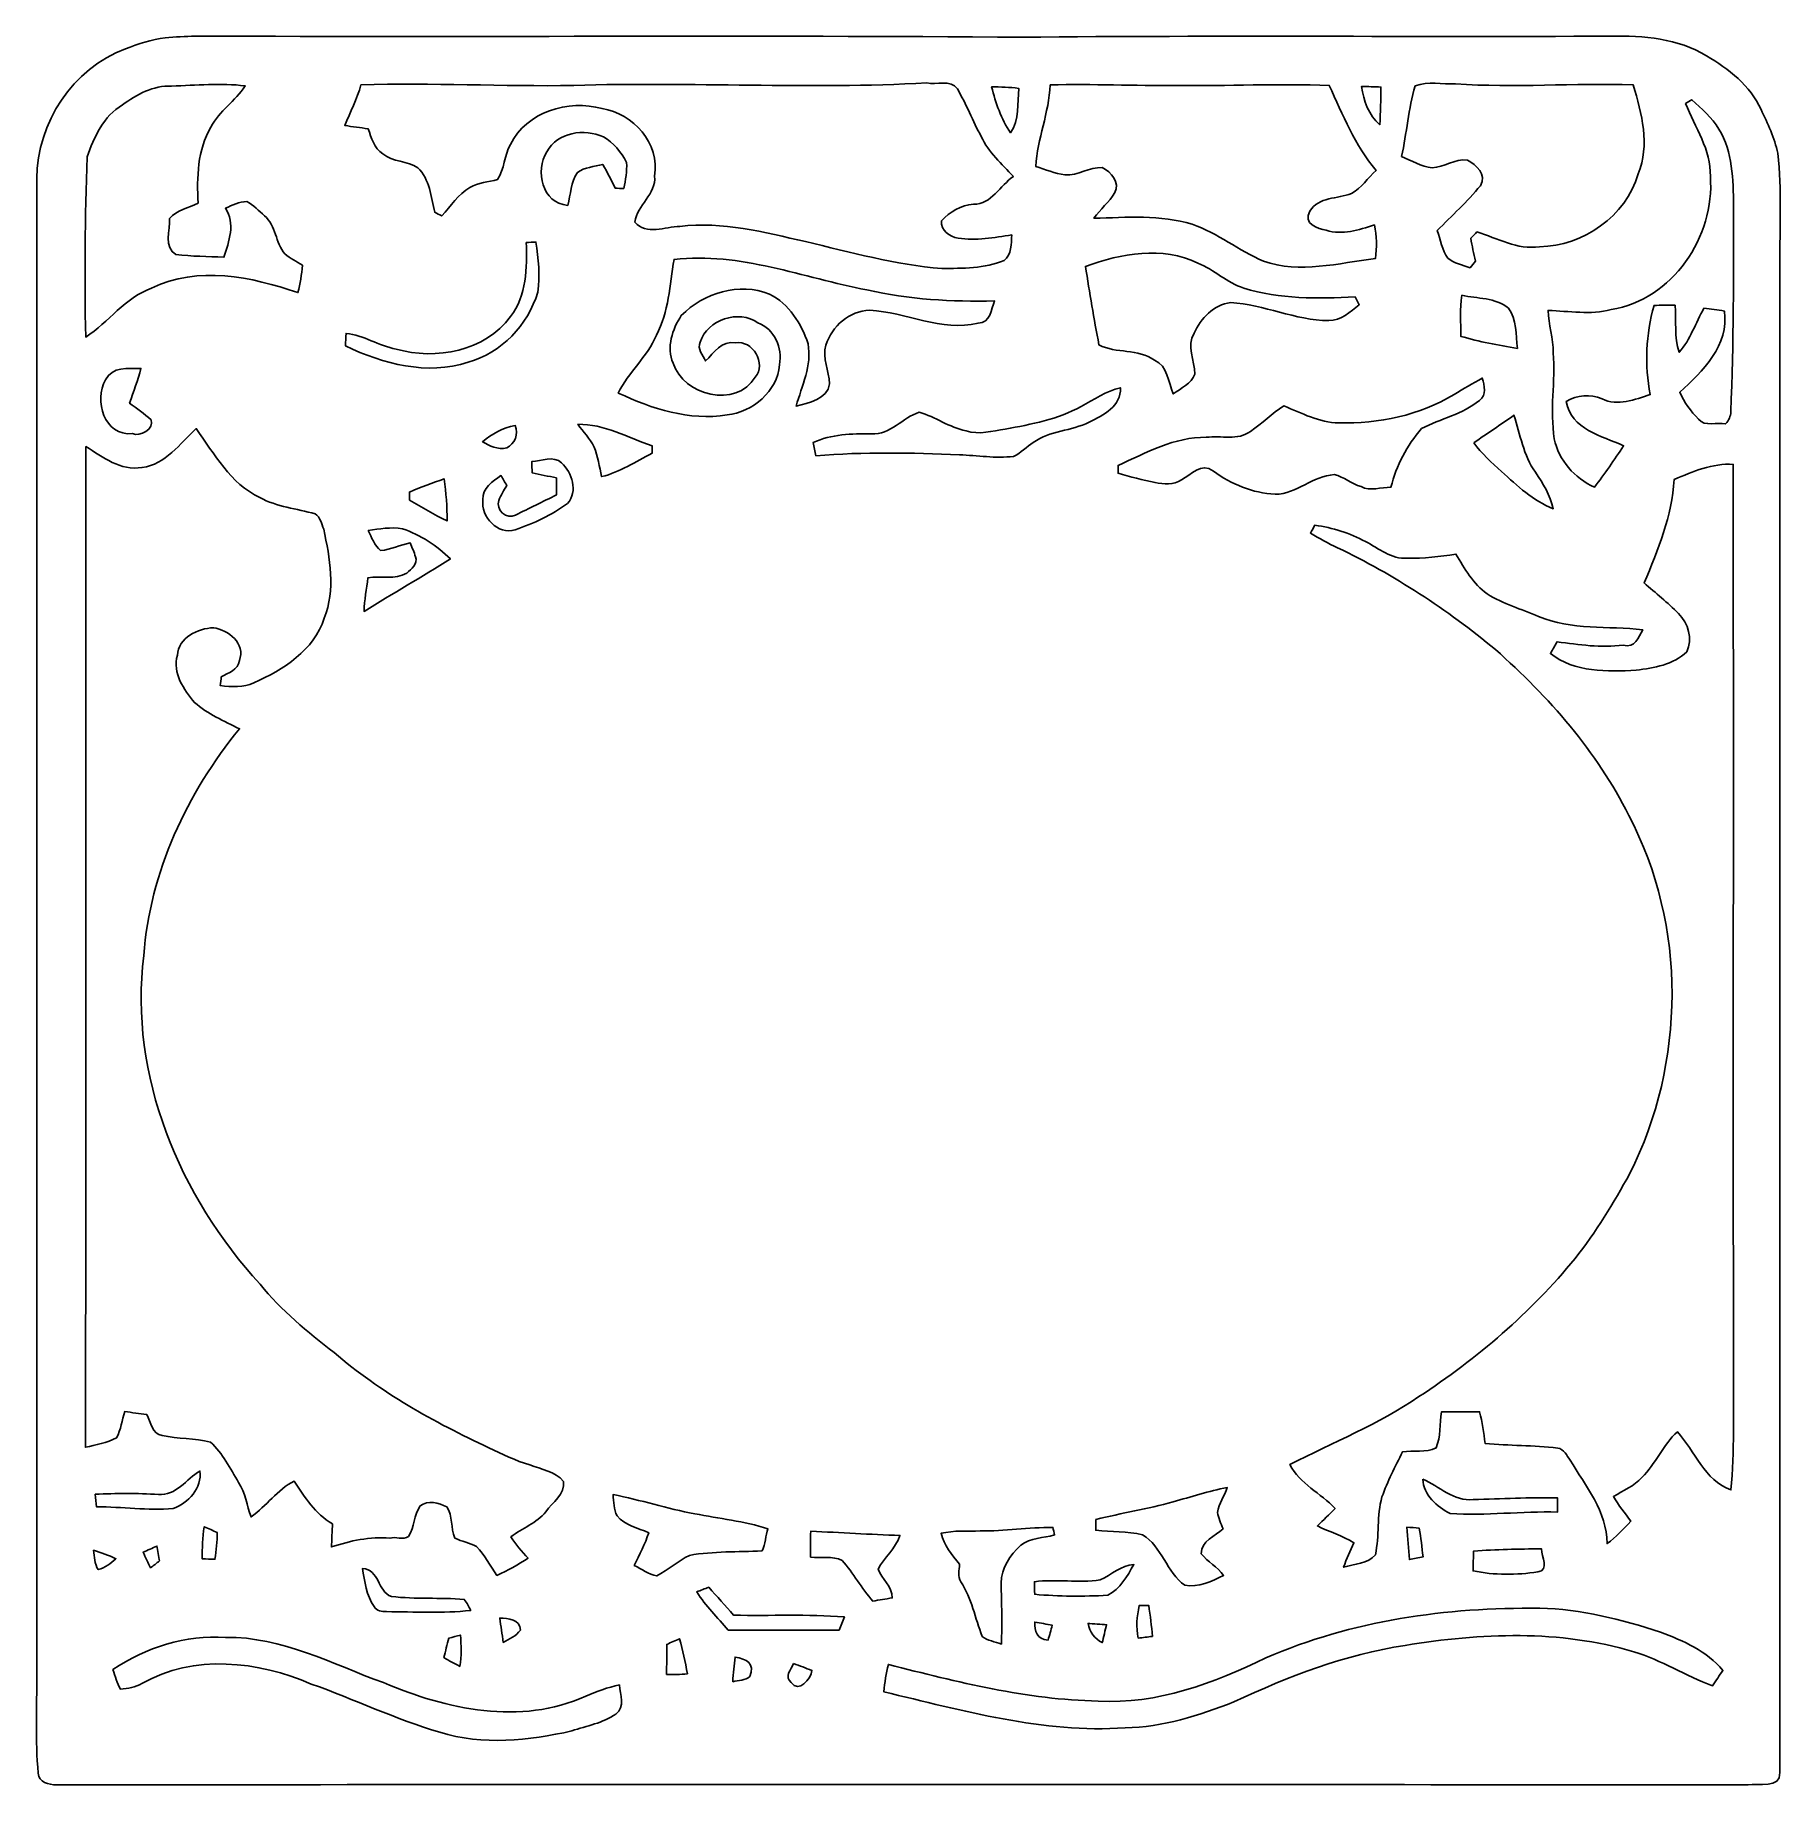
# Model space of a CAD drawing. Header units: centimetres. Extents: x -12.4 to 12.7, y -13 to 12.3.
import ezdxf

# ---------------------------------------------------------------- set-up
doc = ezdxf.new("R2010")
doc.units = ezdxf.units.CM
doc.header["$MEASUREMENT"] = 0
doc.layers.add('Camada 1', color=7, linetype='Continuous')

msp = doc.modelspace()

# ---------------------------------------------------------------- linework, layer by layer
at = {"layer": 'Camada 1', "color": 250}
for points, knots in [([(-10.51631, 12.22057), (-10.22809, 12.2495), (-9.93775, 12.24421), (-9.64847, 12.24456), (-9.64847, 12.24456), (-5.82683, 12.22904), (-2.00448, 12.25973), (1.81716, 12.22904), (1.81716, 12.22904), (4.63903, 12.25691), (7.4616, 12.23186), (10.28382, 12.24386), (10.28382, 12.24386), (10.75408, 12.25444), (11.25149, 12.21281), (11.66248, 11.96128), (11.66248, 11.96128), (11.97539, 11.77114), (12.29607, 11.53407), (12.44565, 11.18799), (12.44565, 11.18799), (12.54301, 10.98585), (12.64038, 10.77948), (12.68765, 10.55899), (12.68765, 10.55899), (12.74657, 10.02841), (12.71129, 9.49325), (12.71834, 8.96056), (12.71834, 8.96056), (12.71729, 1.72791), (12.71729, -5.5051), (12.71834, -12.73775), (12.71834, -12.73775), (12.73563, -12.9734), (12.39485, -12.88627), (12.26009, -12.91308), (12.26009, -12.91308), (4.14514, -12.91131), (-3.96981, -12.91026), (-12.08476, -12.91343), (-12.08476, -12.91343), (-12.19165, -12.91625), (-12.33734, -12.87956), (-12.34264, -12.74904), (-12.34264, -12.74904), (-12.3892, -12.27561), (-12.36063, -11.79865), (-12.36557, -11.32417), (-12.36557, -11.32417), (-12.3631, -4.15078), (-12.36698, 3.02295), (-12.3638, 10.19634), (-12.3638, 10.19634), (-12.36239, 10.99608), (-11.84487, 11.78066), (-11.09027, 12.06182), (-11.09027, 12.06182), (-10.90471, 12.13273), (-10.71421, 12.19517), (-10.51631, 12.22057), (-10.51631, 12.22057), (-10.51631, 12.22057), (-10.51631, 12.22057), (-10.51631, 12.22057)], [0, 0, 0, 0, 0.05882353, 0.05882353, 0.05882353, 0.05882353, 0.11764706, 0.11764706, 0.11764706, 0.11764706, 0.17647059, 0.17647059, 0.17647059, 0.17647059, 0.23529412, 0.23529412, 0.23529412, 0.23529412, 0.29411765, 0.29411765, 0.29411765, 0.29411765, 0.35294118, 0.35294118, 0.35294118, 0.35294118, 0.41176471, 0.41176471, 0.41176471, 0.41176471, 0.47058824, 0.47058824, 0.47058824, 0.47058824, 0.52941176, 0.52941176, 0.52941176, 0.52941176, 0.58823529, 0.58823529, 0.58823529, 0.58823529, 0.64705882, 0.64705882, 0.64705882, 0.64705882, 0.70588235, 0.70588235, 0.70588235, 0.70588235, 0.76470588, 0.76470588, 0.76470588, 0.76470588, 0.82352941, 0.82352941, 0.82352941, 0.82352941, 0.88235294, 0.88235294, 0.88235294, 0.88235294, 1, 1, 1, 1]), ([(-7.70114, 11.54359), (-7.75406, 11.33898), (-7.85671, 11.15483), (-7.93221, 10.95904), (-7.93221, 10.95904), (-7.82073, 10.94211), (-7.70925, 10.92729), (-7.59707, 10.91177), (-7.59707, 10.91177), (-7.54909, 10.78159), (-7.51346, 10.6299), (-7.38681, 10.55123), (-7.38681, 10.55123), (-7.24147, 10.43129), (-7.03368, 10.45281), (-6.88058, 10.35191), (-6.88058, 10.35191), (-6.71124, 10.18681), (-6.68902, 9.92964), (-6.63928, 9.71091), (-6.63928, 9.71091), (-6.60541, 9.69363), (-6.57154, 9.67599), (-6.53732, 9.65835), (-6.53732, 9.65835), (-6.40644, 9.7984), (-6.30061, 9.96879), (-6.13163, 10.06687), (-6.13163, 10.06687), (-6.01204, 10.13989), (-5.86669, 10.14554), (-5.73476, 10.18187), (-5.73476, 10.18187), (-5.63316, 10.33004), (-5.64197, 10.53006), (-5.5499, 10.68493), (-5.5499, 10.68493), (-5.31566, 11.15836), (-4.71734, 11.33687), (-4.23122, 11.20246), (-4.23122, 11.20246), (-3.78213, 11.13402), (-3.39654, 10.6994), (-3.47416, 10.23161), (-3.47416, 10.23161), (-3.45122, 9.96527), (-3.72604, 9.81569), (-3.7592, 9.56839), (-3.7592, 9.56839), (-3.5941, 9.37542), (-3.32211, 9.50348), (-3.11044, 9.50666), (-3.11044, 9.50666), (-2.49696, 9.5825), (-1.89689, 9.42199), (-1.30457, 9.28829), (-1.30457, 9.28829), (-0.65581, 9.13659), (-0.00917, 8.95526), (0.65758, 8.90058), (0.65758, 8.90058), (0.95603, 8.90517), (1.27353, 8.89741), (1.55399, 9.01665), (1.55399, 9.01665), (1.66723, 9.09779), (1.65347, 9.26077), (1.66511, 9.3853), (1.66511, 9.3853), (1.4097, 9.34861), (1.15111, 9.29605), (0.89288, 9.33803), (0.89288, 9.33803), (0.77117, 9.35672), (0.63994, 9.45056), (0.65264, 9.58709), (0.65264, 9.58709), (0.77576, 9.71479), (0.93169, 9.81992), (1.11372, 9.82557), (1.11372, 9.82557), (1.37089, 9.82345), (1.50036, 10.09509), (1.68734, 10.22667), (1.68734, 10.22667), (1.52047, 10.40624), (1.33174, 10.57346), (1.2252, 10.79888), (1.2252, 10.79888), (1.10384, 11.02431), (1.01071, 11.26419), (0.88194, 11.48539), (0.88194, 11.48539), (0.78599, 11.62473), (0.57785, 11.54324), (0.44203, 11.57076), (0.44203, 11.57076), (-1.25095, 11.47939), (-2.94569, 11.58946), (-4.63903, 11.53513), (-4.63903, 11.53513), (-5.65997, 11.51749), (-6.68055, 11.57711), (-7.70114, 11.54359), (-7.70114, 11.54359), (-7.70114, 11.54359), (-7.70114, 11.54359), (-7.70114, 11.54359)], [0, 0, 0, 0, 0.03571429, 0.03571429, 0.03571429, 0.03571429, 0.07142857, 0.07142857, 0.07142857, 0.07142857, 0.10714286, 0.10714286, 0.10714286, 0.10714286, 0.14285714, 0.14285714, 0.14285714, 0.14285714, 0.17857143, 0.17857143, 0.17857143, 0.17857143, 0.21428571, 0.21428571, 0.21428571, 0.21428571, 0.25, 0.25, 0.25, 0.25, 0.28571429, 0.28571429, 0.28571429, 0.28571429, 0.32142857, 0.32142857, 0.32142857, 0.32142857, 0.35714286, 0.35714286, 0.35714286, 0.35714286, 0.39285714, 0.39285714, 0.39285714, 0.39285714, 0.42857143, 0.42857143, 0.42857143, 0.42857143, 0.46428571, 0.46428571, 0.46428571, 0.46428571, 0.5, 0.5, 0.5, 0.5, 0.53571429, 0.53571429, 0.53571429, 0.53571429, 0.57142857, 0.57142857, 0.57142857, 0.57142857, 0.60714286, 0.60714286, 0.60714286, 0.60714286, 0.64285714, 0.64285714, 0.64285714, 0.64285714, 0.67857143, 0.67857143, 0.67857143, 0.67857143, 0.71428571, 0.71428571, 0.71428571, 0.71428571, 0.75, 0.75, 0.75, 0.75, 0.78571429, 0.78571429, 0.78571429, 0.78571429, 0.82142857, 0.82142857, 0.82142857, 0.82142857, 0.85714286, 0.85714286, 0.85714286, 0.85714286, 0.89285714, 0.89285714, 0.89285714, 0.89285714, 0.92857143, 0.92857143, 0.92857143, 0.92857143, 1, 1, 1, 1]), ([(-10.42423, 11.52631), (-10.6874, 11.53477), (-10.92764, 11.40919), (-11.13155, 11.25467), (-11.13155, 11.25467), (-11.40319, 11.09451), (-11.54042, 10.79077), (-11.64096, 10.50643), (-11.64096, 10.50643), (-11.66918, 9.64389), (-11.67871, 8.77782), (-11.66107, 7.91422), (-11.66107, 7.91422), (-11.3284, 8.128), (-11.09592, 8.48219), (-10.7121, 8.61836), (-10.7121, 8.61836), (-10.04676, 8.94644), (-9.27629, 8.78205), (-8.60707, 8.5538), (-8.60707, 8.5538), (-8.57285, 8.68257), (-8.55416, 8.81521), (-8.54146, 8.9475), (-8.54146, 8.9475), (-8.62647, 9.00007), (-8.71784, 9.04522), (-8.79369, 9.11084), (-8.79369, 9.11084), (-8.93127, 9.27171), (-8.92422, 9.51794), (-9.0872, 9.66082), (-9.0872, 9.66082), (-9.1694, 9.73208), (-9.24666, 9.81181), (-9.34085, 9.86719), (-9.34085, 9.86719), (-9.45092, 9.85802), (-9.55111, 9.81463), (-9.64918, 9.76842), (-9.64918, 9.76842), (-9.50313, 9.55216), (-9.59944, 9.28934), (-9.6714, 9.06357), (-9.6714, 9.06357), (-9.90141, 9.07803), (-10.13354, 9.07309), (-10.36179, 9.10272), (-10.36179, 9.10272), (-10.547, 9.19762), (-10.44011, 9.46185), (-10.45422, 9.6206), (-10.45422, 9.6206), (-10.34874, 9.74055), (-10.18222, 9.77336), (-10.04394, 9.84215), (-10.04394, 9.84215), (-10.06087, 10.2108), (-10.05452, 10.60909), (-9.85908, 10.93576), (-9.85908, 10.93576), (-9.73772, 11.16753), (-9.5063, 11.31041), (-9.36519, 11.52737), (-9.36519, 11.52737), (-9.71621, 11.57605), (-10.07216, 11.53513), (-10.42423, 11.52631), (-10.42423, 11.52631), (-10.42423, 11.52631), (-10.42423, 11.52631), (-10.42423, 11.52631)], [0, 0, 0, 0, 0.05263158, 0.05263158, 0.05263158, 0.05263158, 0.10526316, 0.10526316, 0.10526316, 0.10526316, 0.15789474, 0.15789474, 0.15789474, 0.15789474, 0.21052632, 0.21052632, 0.21052632, 0.21052632, 0.26315789, 0.26315789, 0.26315789, 0.26315789, 0.31578947, 0.31578947, 0.31578947, 0.31578947, 0.36842105, 0.36842105, 0.36842105, 0.36842105, 0.42105263, 0.42105263, 0.42105263, 0.42105263, 0.47368421, 0.47368421, 0.47368421, 0.47368421, 0.52631579, 0.52631579, 0.52631579, 0.52631579, 0.57894737, 0.57894737, 0.57894737, 0.57894737, 0.63157895, 0.63157895, 0.63157895, 0.63157895, 0.68421053, 0.68421053, 0.68421053, 0.68421053, 0.73684211, 0.73684211, 0.73684211, 0.73684211, 0.78947368, 0.78947368, 0.78947368, 0.78947368, 0.84210526, 0.84210526, 0.84210526, 0.84210526, 0.89473684, 0.89473684, 0.89473684, 0.89473684, 1, 1, 1, 1]), ([(1.37336, 11.51572), (1.43475, 11.28571), (1.50777, 11.05182), (1.64712, 10.85532), (1.64712, 10.85532), (1.77976, 11.04089), (1.74554, 11.27936), (1.76424, 11.49315), (1.76424, 11.49315), (1.63477, 11.51079), (1.50319, 11.51255), (1.37336, 11.51572), (1.37336, 11.51572), (1.37336, 11.51572), (1.37336, 11.51572), (1.37336, 11.51572)], [0, 0, 0, 0, 0.2, 0.2, 0.2, 0.2, 0.4, 0.4, 0.4, 0.4, 0.6, 0.6, 0.6, 0.6, 1, 1, 1, 1]), ([(2.21862, 11.54218), (2.19922, 11.14249), (2.03447, 10.76819), (2.00872, 10.37096), (2.00872, 10.37096), (2.14701, 10.32369), (2.28459, 10.26901), (2.43029, 10.24996), (2.43029, 10.24996), (2.61691, 10.23091), (2.78201, 10.36708), (2.96721, 10.35262), (2.96721, 10.35262), (3.09563, 10.29582), (3.22686, 10.13495), (3.14854, 9.99278), (3.14854, 9.99278), (3.06388, 9.85767), (2.94005, 9.75254), (2.84621, 9.62413), (2.84621, 9.62413), (3.31893, 9.63542), (3.80259, 9.67916), (4.26226, 9.53699), (4.26226, 9.53699), (4.62809, 9.41176), (4.93078, 9.15635), (5.28602, 9.00818), (5.28602, 9.00818), (5.80743, 8.82297), (6.36693, 8.98102), (6.89751, 9.04416), (6.89751, 9.04416), (6.91797, 9.20574), (6.91691, 9.36978), (6.88199, 9.52923), (6.88199, 9.52923), (6.66009, 9.45586), (6.42373, 9.3793), (6.18913, 9.45127), (6.18913, 9.45127), (6.06954, 9.46926), (5.84906, 9.54581), (5.95242, 9.72538), (5.95242, 9.72538), (6.08365, 9.93704), (6.35, 9.89824), (6.55249, 9.98044), (6.55249, 9.98044), (6.69572, 10.06052), (6.7878, 10.20445), (6.90774, 10.31346), (6.90774, 10.31346), (6.60083, 10.67117), (6.42867, 11.11321), (6.23252, 11.53583), (6.23252, 11.53583), (5.50157, 11.5637), (4.77026, 11.52349), (4.03931, 11.53477), (4.03931, 11.53477), (3.43218, 11.52772), (2.8254, 11.56053), (2.21862, 11.54218), (2.21862, 11.54218), (2.21862, 11.54218), (2.21862, 11.54218), (2.21862, 11.54218)], [0, 0, 0, 0, 0.05555556, 0.05555556, 0.05555556, 0.05555556, 0.11111111, 0.11111111, 0.11111111, 0.11111111, 0.16666667, 0.16666667, 0.16666667, 0.16666667, 0.22222222, 0.22222222, 0.22222222, 0.22222222, 0.27777778, 0.27777778, 0.27777778, 0.27777778, 0.33333333, 0.33333333, 0.33333333, 0.33333333, 0.38888889, 0.38888889, 0.38888889, 0.38888889, 0.44444444, 0.44444444, 0.44444444, 0.44444444, 0.5, 0.5, 0.5, 0.5, 0.55555556, 0.55555556, 0.55555556, 0.55555556, 0.61111111, 0.61111111, 0.61111111, 0.61111111, 0.66666667, 0.66666667, 0.66666667, 0.66666667, 0.72222222, 0.72222222, 0.72222222, 0.72222222, 0.77777778, 0.77777778, 0.77777778, 0.77777778, 0.83333333, 0.83333333, 0.83333333, 0.83333333, 0.88888889, 0.88888889, 0.88888889, 0.88888889, 1, 1, 1, 1]), ([(6.69502, 11.51855), (6.72888, 11.31499), (6.8005, 11.10897), (6.9596, 10.96927), (6.9596, 10.96927), (6.97159, 11.14989), (6.97689, 11.33087), (6.97689, 11.51184), (6.97689, 11.51184), (6.88269, 11.51714), (6.78886, 11.51925), (6.69502, 11.51855), (6.69502, 11.51855), (6.69502, 11.51855), (6.69502, 11.51855), (6.69502, 11.51855)], [0, 0, 0, 0, 0.2, 0.2, 0.2, 0.2, 0.4, 0.4, 0.4, 0.4, 0.6, 0.6, 0.6, 0.6, 1, 1, 1, 1]), ([(7.46972, 11.52913), (7.37023, 11.20105), (7.34871, 10.84933), (7.27393, 10.51313), (7.27393, 10.51313), (7.41609, 10.45069), (7.55579, 10.3692), (7.71313, 10.35191), (7.71313, 10.35191), (7.88846, 10.3572), (8.03804, 10.48526), (8.22007, 10.46021), (8.22007, 10.46021), (8.34743, 10.39319), (8.50583, 10.25349), (8.40916, 10.09297), (8.40916, 10.09297), (8.21937, 9.8619), (7.995, 9.66188), (7.78722, 9.44704), (7.78722, 9.44704), (7.83061, 9.31404), (7.8553, 9.16693), (7.93926, 9.05051), (7.93926, 9.05051), (8.02993, 8.97643), (8.15093, 8.9535), (8.25888, 8.91293), (8.25888, 8.91293), (8.28463, 8.94433), (8.31074, 8.97572), (8.3372, 9.00677), (8.3372, 9.00677), (8.31286, 9.11648), (8.28887, 9.2262), (8.26805, 9.33626), (8.26805, 9.33626), (8.29804, 9.36696), (8.32803, 9.39729), (8.35801, 9.42799), (8.35801, 9.42799), (8.65258, 9.33697), (8.93939, 9.16728), (9.25901, 9.21491), (9.25901, 9.21491), (9.88801, 9.22549), (10.49937, 9.65024), (10.67894, 10.26125), (10.67894, 10.26125), (10.84933, 10.68035), (10.72868, 11.12979), (10.60803, 11.54254), (10.60803, 11.54254), (9.75536, 11.57252), (8.90164, 11.49809), (8.04933, 11.55771), (8.04933, 11.55771), (7.85742, 11.54924), (7.65457, 11.59651), (7.46972, 11.52913), (7.46972, 11.52913), (7.46972, 11.52913), (7.46972, 11.52913), (7.46972, 11.52913)], [0, 0, 0, 0, 0.05882353, 0.05882353, 0.05882353, 0.05882353, 0.11764706, 0.11764706, 0.11764706, 0.11764706, 0.17647059, 0.17647059, 0.17647059, 0.17647059, 0.23529412, 0.23529412, 0.23529412, 0.23529412, 0.29411765, 0.29411765, 0.29411765, 0.29411765, 0.35294118, 0.35294118, 0.35294118, 0.35294118, 0.41176471, 0.41176471, 0.41176471, 0.41176471, 0.47058824, 0.47058824, 0.47058824, 0.47058824, 0.52941176, 0.52941176, 0.52941176, 0.52941176, 0.58823529, 0.58823529, 0.58823529, 0.58823529, 0.64705882, 0.64705882, 0.64705882, 0.64705882, 0.70588235, 0.70588235, 0.70588235, 0.70588235, 0.76470588, 0.76470588, 0.76470588, 0.76470588, 0.82352941, 0.82352941, 0.82352941, 0.82352941, 0.88235294, 0.88235294, 0.88235294, 0.88235294, 1, 1, 1, 1]), ([(11.36121, 11.27584), (11.49421, 10.93082), (11.72951, 10.61226), (11.71646, 10.22562), (11.71646, 10.22562), (11.78489, 9.36343), (11.16859, 8.44691), (10.28947, 8.31286), (10.28947, 8.31286), (9.99173, 8.22995), (9.68481, 8.28816), (9.38283, 8.29945), (9.38283, 8.29945), (9.38777, 8.09378), (9.45409, 7.89552), (9.45727, 7.68914), (9.45727, 7.68914), (9.48725, 7.2771), (9.4047, 6.86294), (9.47138, 6.45266), (9.47138, 6.45266), (9.53488, 6.14186), (9.76454, 5.88645), (10.04817, 5.75345), (10.04817, 5.75345), (10.19563, 5.94748), (10.33463, 6.14786), (10.46868, 6.35176), (10.46868, 6.35176), (10.15048, 6.49393), (9.71268, 6.58566), (9.64177, 6.98959), (9.64177, 6.98959), (9.80017, 7.08307), (9.98679, 7.09895), (10.15824, 7.02557), (10.15824, 7.02557), (10.38366, 6.91868), (10.63096, 7.01499), (10.85144, 7.0866), (10.85144, 7.0866), (10.77031, 7.51205), (10.79006, 7.95232), (10.90612, 8.36965), (10.90612, 8.36965), (11.00737, 8.37389), (11.10862, 8.37565), (11.21022, 8.37247), (11.21022, 8.37247), (11.23174, 8.1467), (11.18941, 7.91386), (11.26878, 7.6962), (11.26878, 7.6962), (11.43247, 7.87964), (11.50161, 8.12024), (11.62403, 8.32908), (11.62403, 8.32908), (11.72069, 8.31674), (11.82158, 8.30333), (11.91966, 8.28992), (11.91966, 8.28992), (11.98845, 7.80062), (11.60674, 7.41927), (11.27584, 7.12188), (11.27584, 7.12188), (11.33934, 6.97512), (11.43564, 6.84495), (11.54748, 6.73171), (11.54748, 6.73171), (11.6399, 6.61952), (11.81417, 6.69396), (11.93588, 6.66609), (11.93588, 6.66609), (11.98174, 6.71336), (12.00891, 6.77616), (12.01138, 6.84212), (12.01138, 6.84212), (12.05089, 7.8299), (12.0523, 8.81909), (12.04948, 9.80757), (12.04948, 9.80757), (12.04595, 10.1787), (12.03854, 10.5791), (11.84099, 10.90683), (11.84099, 10.90683), (11.74256, 11.07475), (11.58875, 11.19752), (11.45046, 11.33016), (11.45046, 11.33016), (11.42824, 11.31676), (11.38343, 11.28959), (11.36121, 11.27584), (11.36121, 11.27584), (11.36121, 11.27584), (11.36121, 11.27584), (11.36121, 11.27584)], [0, 0, 0, 0, 0.04, 0.04, 0.04, 0.04, 0.08, 0.08, 0.08, 0.08, 0.12, 0.12, 0.12, 0.12, 0.16, 0.16, 0.16, 0.16, 0.2, 0.2, 0.2, 0.2, 0.24, 0.24, 0.24, 0.24, 0.28, 0.28, 0.28, 0.28, 0.32, 0.32, 0.32, 0.32, 0.36, 0.36, 0.36, 0.36, 0.4, 0.4, 0.4, 0.4, 0.44, 0.44, 0.44, 0.44, 0.48, 0.48, 0.48, 0.48, 0.52, 0.52, 0.52, 0.52, 0.56, 0.56, 0.56, 0.56, 0.6, 0.6, 0.6, 0.6, 0.64, 0.64, 0.64, 0.64, 0.68, 0.68, 0.68, 0.68, 0.72, 0.72, 0.72, 0.72, 0.76, 0.76, 0.76, 0.76, 0.8, 0.8, 0.8, 0.8, 0.84, 0.84, 0.84, 0.84, 0.88, 0.88, 0.88, 0.88, 0.92, 0.92, 0.92, 0.92, 1, 1, 1, 1]), ([(-5.02461, 10.58192), (-5.19571, 10.30605), (-5.09587, 9.84109), (-4.72475, 9.81004), (-4.72475, 9.81004), (-4.67854, 9.96703), (-4.68101, 10.14483), (-4.58646, 10.28277), (-4.58646, 10.28277), (-4.48063, 10.35932), (-4.34164, 10.36496), (-4.22063, 10.39883), (-4.22063, 10.39883), (-4.15678, 10.287), (-4.09928, 10.17129), (-4.04142, 10.05593), (-4.04142, 10.05593), (-4.01073, 10.05487), (-3.95005, 10.05346), (-3.91936, 10.0524), (-3.91936, 10.0524), (-3.89079, 10.17552), (-3.86997, 10.30076), (-3.87738, 10.42776), (-3.87738, 10.42776), (-3.95464, 10.57487), (-4.06718, 10.71104), (-4.21217, 10.79571), (-4.21217, 10.79571), (-4.48239, 10.91882), (-4.87433, 10.8645), (-5.02461, 10.58192), (-5.02461, 10.58192), (-5.02461, 10.58192), (-5.02461, 10.58192), (-5.02461, 10.58192)], [0, 0, 0, 0, 0.1, 0.1, 0.1, 0.1, 0.2, 0.2, 0.2, 0.2, 0.3, 0.3, 0.3, 0.3, 0.4, 0.4, 0.4, 0.4, 0.5, 0.5, 0.5, 0.5, 0.6, 0.6, 0.6, 0.6, 0.7, 0.7, 0.7, 0.7, 0.8, 0.8, 0.8, 0.8, 1, 1, 1, 1]), ([(-5.32059, 9.27488), (-5.30648, 8.91293), (-5.31883, 8.51076), (-5.54672, 8.21055), (-5.54672, 8.21055), (-5.91467, 7.70925), (-6.62093, 7.57767), (-7.19455, 7.74206), (-7.19455, 7.74206), (-7.44326, 7.79039), (-7.66057, 7.93997), (-7.91386, 7.96784), (-7.91386, 7.96784), (-7.91669, 7.90787), (-7.91951, 7.84754), (-7.92233, 7.78722), (-7.92233, 7.78722), (-7.3787, 7.52722), (-6.75111, 7.36071), (-6.15703, 7.55297), (-6.15703, 7.55297), (-5.67902, 7.68879), (-5.29661, 8.08708), (-5.1562, 8.5598), (-5.1562, 8.5598), (-5.12022, 8.79898), (-5.14632, 9.04346), (-5.18301, 9.28123), (-5.18301, 9.28123), (-5.21758, 9.27982), (-5.28638, 9.27664), (-5.32059, 9.27488), (-5.32059, 9.27488), (-5.32059, 9.27488), (-5.32059, 9.27488), (-5.32059, 9.27488)], [0, 0, 0, 0, 0.1, 0.1, 0.1, 0.1, 0.2, 0.2, 0.2, 0.2, 0.3, 0.3, 0.3, 0.3, 0.4, 0.4, 0.4, 0.4, 0.5, 0.5, 0.5, 0.5, 0.6, 0.6, 0.6, 0.6, 0.7, 0.7, 0.7, 0.7, 0.8, 0.8, 0.8, 0.8, 1, 1, 1, 1]), ([(-3.19511, 9.03111), (-3.25438, 8.66316), (-3.2706, 8.27758), (-3.44946, 7.94138), (-3.44946, 7.94138), (-3.57999, 7.63023), (-3.85198, 7.4108), (-3.99697, 7.10988), (-3.99697, 7.10988), (-3.51155, 6.88199), (-2.97497, 6.70736), (-2.4317, 6.79379), (-2.4317, 6.79379), (-2.06269, 6.8393), (-1.70674, 7.12999), (-1.67781, 7.51734), (-1.67781, 7.51734), (-1.63019, 7.76041), (-1.75225, 8.02922), (-1.9879, 8.1213), (-1.9879, 8.1213), (-2.26589, 8.31885), (-2.71357, 8.16116), (-2.82011, 7.84366), (-2.82011, 7.84366), (-2.86103, 7.74453), (-2.78518, 7.65387), (-2.74003, 7.57167), (-2.74003, 7.57167), (-2.61902, 7.68703), (-2.51107, 7.87188), (-2.31105, 7.8299), (-2.31105, 7.8299), (-2.06692, 7.88176), (-1.85596, 7.52687), (-2.02777, 7.33742), (-2.02777, 7.33742), (-2.29694, 6.88516), (-3.06176, 7.07284), (-3.20887, 7.54062), (-3.20887, 7.54062), (-3.30729, 7.76746), (-3.21874, 8.02922), (-3.09033, 8.22572), (-3.09033, 8.22572), (-2.76719, 8.54816), (-2.25884, 8.70761), (-1.82069, 8.53264), (-1.82069, 8.53264), (-1.54058, 8.39011), (-1.36137, 8.11001), (-1.26718, 7.81932), (-1.26718, 7.81932), (-1.20721, 7.50429), (-1.35714, 7.21501), (-1.43792, 6.92115), (-1.43792, 6.92115), (-1.25801, 6.9663), (-0.98954, 7.01746), (-0.95603, 7.24288), (-0.95603, 7.24288), (-0.96238, 7.42985), (-1.06574, 7.60942), (-1.01, 7.80027), (-1.01, 7.80027), (-0.92322, 8.0712), (-0.67239, 8.29098), (-0.37888, 8.30157), (-0.37888, 8.30157), (0.14534, 8.27299), (0.65123, 7.98724), (1.18075, 8.11601), (1.18075, 8.11601), (1.35784, 8.11953), (1.36701, 8.31321), (1.41781, 8.43562), (1.41781, 8.43562), (0.80151, 8.41904), (0.18309, 8.45538), (-0.4191, 8.59402), (-0.4191, 8.59402), (-1.33703, 8.76829), (-2.24614, 9.144), (-3.19511, 9.03111), (-3.19511, 9.03111), (-3.19511, 9.03111), (-3.19511, 9.03111), (-3.19511, 9.03111)], [0, 0, 0, 0, 0.04347826, 0.04347826, 0.04347826, 0.04347826, 0.08695652, 0.08695652, 0.08695652, 0.08695652, 0.13043478, 0.13043478, 0.13043478, 0.13043478, 0.17391304, 0.17391304, 0.17391304, 0.17391304, 0.2173913, 0.2173913, 0.2173913, 0.2173913, 0.26086957, 0.26086957, 0.26086957, 0.26086957, 0.30434783, 0.30434783, 0.30434783, 0.30434783, 0.34782609, 0.34782609, 0.34782609, 0.34782609, 0.39130435, 0.39130435, 0.39130435, 0.39130435, 0.43478261, 0.43478261, 0.43478261, 0.43478261, 0.47826087, 0.47826087, 0.47826087, 0.47826087, 0.52173913, 0.52173913, 0.52173913, 0.52173913, 0.56521739, 0.56521739, 0.56521739, 0.56521739, 0.60869565, 0.60869565, 0.60869565, 0.60869565, 0.65217391, 0.65217391, 0.65217391, 0.65217391, 0.69565217, 0.69565217, 0.69565217, 0.69565217, 0.73913043, 0.73913043, 0.73913043, 0.73913043, 0.7826087, 0.7826087, 0.7826087, 0.7826087, 0.82608696, 0.82608696, 0.82608696, 0.82608696, 0.86956522, 0.86956522, 0.86956522, 0.86956522, 0.91304348, 0.91304348, 0.91304348, 0.91304348, 1, 1, 1, 1]), ([(2.72486, 8.93198), (2.78553, 8.55486), (2.84692, 8.17774), (2.91888, 7.80309), (2.91888, 7.80309), (3.16653, 7.67256), (3.48121, 7.75406), (3.71757, 7.58225), (3.71757, 7.58225), (3.91195, 7.50182), (3.91478, 7.26581), (3.98815, 7.09789), (3.98815, 7.09789), (4.09963, 7.17903), (4.24744, 7.2457), (4.29824, 7.38329), (4.29824, 7.38329), (4.29542, 7.57802), (4.17759, 7.78722), (4.28696, 7.97172), (4.28696, 7.97172), (4.38714, 8.18197), (4.57059, 8.38482), (4.81506, 8.41057), (4.81506, 8.41057), (5.29625, 8.38517), (5.74005, 8.15269), (6.22547, 8.15305), (6.22547, 8.15305), (6.40292, 8.1534), (6.53697, 8.27476), (6.66468, 8.37988), (6.66468, 8.37988), (6.64457, 8.41728), (6.62517, 8.45432), (6.60576, 8.49171), (6.60576, 8.49171), (6.0706, 8.46737), (5.51991, 8.45891), (5.00274, 8.61977), (5.00274, 8.61977), (4.76074, 8.69562), (4.578, 8.88682), (4.3434, 8.9789), (4.3434, 8.9789), (3.83152, 9.22937), (3.23779, 9.11754), (2.72486, 8.93198), (2.72486, 8.93198), (2.72486, 8.93198), (2.72486, 8.93198), (2.72486, 8.93198)], [0, 0, 0, 0, 0.07142857, 0.07142857, 0.07142857, 0.07142857, 0.14285714, 0.14285714, 0.14285714, 0.14285714, 0.21428571, 0.21428571, 0.21428571, 0.21428571, 0.28571429, 0.28571429, 0.28571429, 0.28571429, 0.35714286, 0.35714286, 0.35714286, 0.35714286, 0.42857143, 0.42857143, 0.42857143, 0.42857143, 0.5, 0.5, 0.5, 0.5, 0.57142857, 0.57142857, 0.57142857, 0.57142857, 0.64285714, 0.64285714, 0.64285714, 0.64285714, 0.71428571, 0.71428571, 0.71428571, 0.71428571, 0.78571429, 0.78571429, 0.78571429, 0.78571429, 0.85714286, 0.85714286, 0.85714286, 0.85714286, 1, 1, 1, 1]), ([(8.1407, 8.51606), (8.11177, 8.32062), (8.12729, 8.12236), (8.12447, 7.92515), (8.12447, 7.92515), (8.39188, 7.84895), (8.66563, 7.79639), (8.93974, 7.75194), (8.93974, 7.75194), (8.91999, 7.94738), (8.92775, 8.16892), (8.80992, 8.33296), (8.80992, 8.33296), (8.62542, 8.48572), (8.36119, 8.46631), (8.1407, 8.51606), (8.1407, 8.51606), (8.1407, 8.51606), (8.1407, 8.51606), (8.1407, 8.51606)], [0, 0, 0, 0, 0.16666667, 0.16666667, 0.16666667, 0.16666667, 0.33333333, 0.33333333, 0.33333333, 0.33333333, 0.5, 0.5, 0.5, 0.5, 0.66666667, 0.66666667, 0.66666667, 0.66666667, 1, 1, 1, 1]), ([(-11.37356, 7.29968), (-11.54924, 7.0037), (-11.39225, 6.48441), (-10.98938, 6.52604), (-10.98938, 6.52604), (-10.88284, 6.4703), (-10.66835, 6.59694), (-10.72092, 6.72183), (-10.72092, 6.72183), (-10.81264, 6.81531), (-10.92623, 6.88446), (-11.0303, 6.96348), (-11.0303, 6.96348), (-10.9728, 7.12929), (-10.90683, 7.29262), (-10.86661, 7.46407), (-10.86661, 7.46407), (-11.04547, 7.4609), (-11.2843, 7.49512), (-11.37356, 7.29968), (-11.37356, 7.29968), (-11.37356, 7.29968), (-11.37356, 7.29968), (-11.37356, 7.29968)], [0, 0, 0, 0, 0.14285714, 0.14285714, 0.14285714, 0.14285714, 0.28571429, 0.28571429, 0.28571429, 0.28571429, 0.42857143, 0.42857143, 0.42857143, 0.42857143, 0.57142857, 0.57142857, 0.57142857, 0.57142857, 0.71428571, 0.71428571, 0.71428571, 0.71428571, 1, 1, 1, 1]), ([(8.02852, 7.08801), (7.53181, 6.79097), (6.94408, 6.66397), (6.36905, 6.68055), (6.36905, 6.68055), (6.08648, 6.68126), (5.83706, 6.82484), (5.58094, 6.92326), (5.58094, 6.92326), (5.4102, 6.81567), (5.26415, 6.67597), (5.10187, 6.55779), (5.10187, 6.55779), (4.91737, 6.42197), (4.67395, 6.49993), (4.4637, 6.47277), (4.4637, 6.47277), (4.0065, 6.48229), (3.59869, 6.24628), (3.19334, 6.06919), (3.19334, 6.06919), (3.19334, 6.04061), (3.19334, 5.98417), (3.1937, 5.95595), (3.1937, 5.95595), (3.36762, 5.89915), (3.54718, 5.86281), (3.72569, 5.82224), (3.72569, 5.82224), (3.85092, 5.79684), (3.99556, 5.78379), (4.10528, 5.86105), (4.10528, 5.86105), (4.24956, 5.93443), (4.38785, 6.11928), (4.5653, 5.98734), (4.5653, 5.98734), (4.82388, 5.79402), (5.13009, 5.67231), (5.455, 5.65291), (5.455, 5.65291), (5.76474, 5.65891), (5.99934, 5.91996), (6.3059, 5.93619), (6.3059, 5.93619), (6.44278, 5.90268), (6.55602, 5.80672), (6.69008, 5.76262), (6.69008, 5.76262), (6.82413, 5.6963), (6.97865, 5.75239), (7.12082, 5.75486), (7.12082, 5.75486), (7.20055, 6.06637), (7.34836, 6.35706), (7.56073, 6.59836), (7.56073, 6.59836), (7.83519, 6.73947), (8.15199, 6.8072), (8.39541, 7.00405), (8.39541, 7.00405), (8.50265, 7.08237), (8.46243, 7.21677), (8.43456, 7.32402), (8.43456, 7.32402), (8.29663, 7.24958), (8.16187, 7.17021), (8.02852, 7.08801), (8.02852, 7.08801), (8.02852, 7.08801), (8.02852, 7.08801), (8.02852, 7.08801)], [0, 0, 0, 0, 0.05263158, 0.05263158, 0.05263158, 0.05263158, 0.10526316, 0.10526316, 0.10526316, 0.10526316, 0.15789474, 0.15789474, 0.15789474, 0.15789474, 0.21052632, 0.21052632, 0.21052632, 0.21052632, 0.26315789, 0.26315789, 0.26315789, 0.26315789, 0.31578947, 0.31578947, 0.31578947, 0.31578947, 0.36842105, 0.36842105, 0.36842105, 0.36842105, 0.42105263, 0.42105263, 0.42105263, 0.42105263, 0.47368421, 0.47368421, 0.47368421, 0.47368421, 0.52631579, 0.52631579, 0.52631579, 0.52631579, 0.57894737, 0.57894737, 0.57894737, 0.57894737, 0.63157895, 0.63157895, 0.63157895, 0.63157895, 0.68421053, 0.68421053, 0.68421053, 0.68421053, 0.73684211, 0.73684211, 0.73684211, 0.73684211, 0.78947368, 0.78947368, 0.78947368, 0.78947368, 0.84210526, 0.84210526, 0.84210526, 0.84210526, 0.89473684, 0.89473684, 0.89473684, 0.89473684, 1, 1, 1, 1]), ([(2.66347, 6.9155), (2.32657, 6.73206), (1.94557, 6.65868), (1.57198, 6.5913), (1.57198, 6.5913), (1.38571, 6.56555), (1.19309, 6.50134), (1.00648, 6.56766), (1.00648, 6.56766), (0.76623, 6.61423), (0.56586, 6.76628), (0.33443, 6.8326), (0.33443, 6.8326), (0.09349, 6.75957), (-0.07832, 6.50346), (-0.35525, 6.52145), (-0.35525, 6.52145), (-0.63994, 6.52886), (-0.93098, 6.51792), (-1.19345, 6.39621), (-1.19345, 6.39621), (-1.18075, 6.33307), (-1.16699, 6.26957), (-1.15323, 6.20642), (-1.15323, 6.20642), (-0.46673, 6.26427), (0.22331, 6.25157), (0.91087, 6.22088), (0.91087, 6.22088), (1.17087, 6.21065), (1.43051, 6.16797), (1.69157, 6.1976), (1.69157, 6.1976), (1.79705, 6.24699), (1.87607, 6.3373), (1.9745, 6.39798), (1.9745, 6.39798), (2.21227, 6.56943), (2.5213, 6.56237), (2.77883, 6.69078), (2.77883, 6.69078), (2.98309, 6.79274), (3.24273, 6.91868), (3.22898, 7.18502), (3.22898, 7.18502), (3.02154, 7.13705), (2.84551, 7.01746), (2.66347, 6.9155), (2.66347, 6.9155), (2.66347, 6.9155), (2.66347, 6.9155), (2.66347, 6.9155)], [0, 0, 0, 0, 0.07142857, 0.07142857, 0.07142857, 0.07142857, 0.14285714, 0.14285714, 0.14285714, 0.14285714, 0.21428571, 0.21428571, 0.21428571, 0.21428571, 0.28571429, 0.28571429, 0.28571429, 0.28571429, 0.35714286, 0.35714286, 0.35714286, 0.35714286, 0.42857143, 0.42857143, 0.42857143, 0.42857143, 0.5, 0.5, 0.5, 0.5, 0.57142857, 0.57142857, 0.57142857, 0.57142857, 0.64285714, 0.64285714, 0.64285714, 0.64285714, 0.71428571, 0.71428571, 0.71428571, 0.71428571, 0.78571429, 0.78571429, 0.78571429, 0.78571429, 0.85714286, 0.85714286, 0.85714286, 0.85714286, 1, 1, 1, 1]), ([(-10.84968, 6.0385), (-11.16259, 5.98452), (-11.41201, 6.18913), (-11.6586, 6.33942), (-11.6586, 6.33942), (-11.66389, 1.54093), (-11.65154, -3.25967), (-11.66566, -8.0578), (-11.66566, -8.0578), (-11.51361, -8.02358), (-11.35556, -7.99394), (-11.21586, -7.92268), (-11.21586, -7.92268), (-11.15519, -7.80415), (-11.13684, -7.67009), (-11.09874, -7.54415), (-11.09874, -7.54415), (-10.99326, -7.55862), (-10.88849, -7.57167), (-10.78301, -7.58825), (-10.78301, -7.58825), (-10.71845, -7.69514), (-10.70645, -7.86765), (-10.56181, -7.89058), (-10.56181, -7.89058), (-10.33145, -7.93468), (-10.09403, -7.9308), (-9.86508, -7.98301), (-9.86508, -7.98301), (-9.68939, -8.14282), (-9.58356, -8.3626), (-9.46009, -8.56298), (-9.46009, -8.56298), (-9.35919, -8.71291), (-9.34649, -8.89635), (-9.27982, -9.06039), (-9.27982, -9.06039), (-9.0611, -8.9027), (-8.90341, -8.66987), (-8.66175, -8.54322), (-8.66175, -8.54322), (-8.50794, -8.77358), (-8.36048, -9.01947), (-8.11036, -9.15952), (-8.11036, -9.15952), (-8.11389, -9.24278), (-8.12094, -9.40894), (-8.12482, -9.49184), (-8.12482, -9.49184), (-7.85389, -9.40294), (-7.56955, -9.3405), (-7.2831, -9.36625), (-7.2831, -9.36625), (-7.20478, -9.33662), (-7.09013, -9.398), (-7.01499, -9.33944), (-7.01499, -9.33944), (-6.92679, -9.20715), (-6.93949, -9.03076), (-6.84883, -8.90094), (-6.84883, -8.90094), (-6.73982, -8.81803), (-6.57613, -8.8519), (-6.46642, -8.91681), (-6.46642, -8.91681), (-6.37399, -9.04134), (-6.41138, -9.22338), (-6.34859, -9.36378), (-6.34859, -9.36378), (-6.24946, -9.41564), (-6.13516, -9.43081), (-6.03638, -9.48443), (-6.03638, -9.48443), (-5.92349, -9.61178), (-5.83988, -9.76101), (-5.74393, -9.90141), (-5.74393, -9.90141), (-5.58624, -9.83368), (-5.43736, -9.74796), (-5.29449, -9.65341), (-5.29449, -9.65341), (-5.38692, -9.55922), (-5.47088, -9.45762), (-5.5432, -9.34755), (-5.5432, -9.34755), (-5.37916, -9.2202), (-5.17419, -9.14929), (-5.03908, -8.9849), (-5.03908, -8.9849), (-4.94877, -8.85331), (-4.75897, -8.7316), (-4.78684, -8.54816), (-4.78684, -8.54816), (-4.90573, -8.40458), (-5.10575, -8.37494), (-5.27015, -8.31144), (-5.27015, -8.31144), (-5.47546, -8.25041), (-5.66914, -8.15869), (-5.8607, -8.06485), (-5.8607, -8.06485), (-6.65021, -7.69549), (-7.42421, -7.26899), (-8.08531, -6.69502), (-8.08531, -6.69502), (-8.46984, -6.40045), (-8.84555, -6.0893), (-9.15141, -5.71112), (-9.15141, -5.71112), (-10.30887, -4.45206), (-11.04194, -2.71039), (-10.82499, -0.98249), (-10.82499, -0.98249), (-10.73856, 0.21696), (-10.20163, 1.35502), (-9.44739, 2.2793), (-9.44739, 2.2793), (-9.67176, 2.38972), (-9.90282, 2.49379), (-10.09544, 2.65642), (-10.09544, 2.65642), (-10.24784, 2.84515), (-10.41788, 3.07622), (-10.34027, 3.33657), (-10.34027, 3.33657), (-10.32792, 3.58987), (-10.04676, 3.72604), (-9.82133, 3.73274), (-9.82133, 3.73274), (-9.60826, 3.70346), (-9.35567, 3.50591), (-9.44951, 3.25931), (-9.44951, 3.25931), (-9.46538, 3.12455), (-9.61249, 3.08645), (-9.71056, 3.02472), (-9.71056, 3.02472), (-9.71409, 2.99332), (-9.72079, 2.93123), (-9.72432, 2.90019), (-9.72432, 2.90019), (-9.56239, 2.88431), (-9.39024, 2.86773), (-9.2396, 2.94252), (-9.2396, 2.94252), (-8.81803, 3.12737), (-8.37494, 3.40889), (-8.22784, 3.86997), (-8.22784, 3.86997), (-8.06379, 4.28061), (-8.14564, 4.73392), (-8.2363, 5.15161), (-8.2363, 5.15161), (-8.26452, 5.22922), (-8.28428, 5.32553), (-8.35907, 5.37139), (-8.35907, 5.37139), (-8.62506, 5.44759), (-8.90976, 5.47088), (-9.15599, 5.60705), (-9.15599, 5.60705), (-9.57897, 5.80602), (-9.8104, 6.23464), (-10.07075, 6.59765), (-10.07075, 6.59765), (-10.30499, 6.38387), (-10.51066, 6.08048), (-10.84968, 6.0385), (-10.84968, 6.0385), (-10.84968, 6.0385), (-10.84968, 6.0385), (-10.84968, 6.0385)], [0, 0, 0, 0, 0.02272727, 0.02272727, 0.02272727, 0.02272727, 0.04545455, 0.04545455, 0.04545455, 0.04545455, 0.06818182, 0.06818182, 0.06818182, 0.06818182, 0.09090909, 0.09090909, 0.09090909, 0.09090909, 0.11363636, 0.11363636, 0.11363636, 0.11363636, 0.13636364, 0.13636364, 0.13636364, 0.13636364, 0.15909091, 0.15909091, 0.15909091, 0.15909091, 0.18181818, 0.18181818, 0.18181818, 0.18181818, 0.20454545, 0.20454545, 0.20454545, 0.20454545, 0.22727273, 0.22727273, 0.22727273, 0.22727273, 0.25, 0.25, 0.25, 0.25, 0.27272727, 0.27272727, 0.27272727, 0.27272727, 0.29545455, 0.29545455, 0.29545455, 0.29545455, 0.31818182, 0.31818182, 0.31818182, 0.31818182, 0.34090909, 0.34090909, 0.34090909, 0.34090909, 0.36363636, 0.36363636, 0.36363636, 0.36363636, 0.38636364, 0.38636364, 0.38636364, 0.38636364, 0.40909091, 0.40909091, 0.40909091, 0.40909091, 0.43181818, 0.43181818, 0.43181818, 0.43181818, 0.45454545, 0.45454545, 0.45454545, 0.45454545, 0.47727273, 0.47727273, 0.47727273, 0.47727273, 0.5, 0.5, 0.5, 0.5, 0.52272727, 0.52272727, 0.52272727, 0.52272727, 0.54545455, 0.54545455, 0.54545455, 0.54545455, 0.56818182, 0.56818182, 0.56818182, 0.56818182, 0.59090909, 0.59090909, 0.59090909, 0.59090909, 0.61363636, 0.61363636, 0.61363636, 0.61363636, 0.63636364, 0.63636364, 0.63636364, 0.63636364, 0.65909091, 0.65909091, 0.65909091, 0.65909091, 0.68181818, 0.68181818, 0.68181818, 0.68181818, 0.70454545, 0.70454545, 0.70454545, 0.70454545, 0.72727273, 0.72727273, 0.72727273, 0.72727273, 0.75, 0.75, 0.75, 0.75, 0.77272727, 0.77272727, 0.77272727, 0.77272727, 0.79545455, 0.79545455, 0.79545455, 0.79545455, 0.81818182, 0.81818182, 0.81818182, 0.81818182, 0.84090909, 0.84090909, 0.84090909, 0.84090909, 0.86363636, 0.86363636, 0.86363636, 0.86363636, 0.88636364, 0.88636364, 0.88636364, 0.88636364, 0.90909091, 0.90909091, 0.90909091, 0.90909091, 0.93181818, 0.93181818, 0.93181818, 0.93181818, 0.95454545, 0.95454545, 0.95454545, 0.95454545, 1, 1, 1, 1]), ([(-5.95242, 6.40962), (-5.84623, 6.35035), (-5.73264, 6.28897), (-5.60317, 6.32142), (-5.60317, 6.32142), (-5.48781, 6.37505), (-5.42572, 6.52216), (-5.4804, 6.64034), (-5.4804, 6.64034), (-5.6575, 6.61388), (-5.81413, 6.51863), (-5.95242, 6.40962), (-5.95242, 6.40962), (-5.95242, 6.40962), (-5.95242, 6.40962), (-5.95242, 6.40962)], [0, 0, 0, 0, 0.2, 0.2, 0.2, 0.2, 0.4, 0.4, 0.4, 0.4, 0.6, 0.6, 0.6, 0.6, 1, 1, 1, 1]), ([(-4.57906, 6.66009), (-4.50144, 6.55108), (-4.40408, 6.45477), (-4.34552, 6.33307), (-4.34552, 6.33307), (-4.28872, 6.19725), (-4.27038, 6.04979), (-4.23686, 5.90691), (-4.23686, 5.90691), (-3.97369, 5.97006), (-3.74862, 6.12387), (-3.51049, 6.24452), (-3.51049, 6.24452), (-3.51049, 6.27098), (-3.51049, 6.32389), (-3.51049, 6.35071), (-3.51049, 6.35071), (-3.86186, 6.46642), (-4.20088, 6.66679), (-4.57906, 6.66009), (-4.57906, 6.66009), (-4.57906, 6.66009), (-4.57906, 6.66009), (-4.57906, 6.66009)], [0, 0, 0, 0, 0.14285714, 0.14285714, 0.14285714, 0.14285714, 0.28571429, 0.28571429, 0.28571429, 0.28571429, 0.42857143, 0.42857143, 0.42857143, 0.42857143, 0.57142857, 0.57142857, 0.57142857, 0.57142857, 0.71428571, 0.71428571, 0.71428571, 0.71428571, 1, 1, 1, 1]), ([(8.3118, 6.3948), (8.42363, 6.23605), (8.57321, 6.11117), (8.71361, 5.97923), (8.71361, 5.97923), (8.93727, 5.77286), (9.1694, 5.56084), (9.45515, 5.44548), (9.45515, 5.44548), (9.40717, 5.63739), (9.31369, 5.81201), (9.19939, 5.97112), (9.19939, 5.97112), (9.02617, 6.21242), (8.97925, 6.51298), (8.89106, 6.78956), (8.89106, 6.78956), (8.69844, 6.65692), (8.50653, 6.52357), (8.3118, 6.3948), (8.3118, 6.3948), (8.3118, 6.3948), (8.3118, 6.3948), (8.3118, 6.3948)], [0, 0, 0, 0, 0.14285714, 0.14285714, 0.14285714, 0.14285714, 0.28571429, 0.28571429, 0.28571429, 0.28571429, 0.42857143, 0.42857143, 0.42857143, 0.42857143, 0.57142857, 0.57142857, 0.57142857, 0.57142857, 0.71428571, 0.71428571, 0.71428571, 0.71428571, 1, 1, 1, 1]), ([(-5.24228, 6.12387), (-5.24016, 6.06954), (-5.23804, 6.01486), (-5.23593, 5.96053), (-5.23593, 5.96053), (-5.12022, 5.93619), (-5.0038, 5.91326), (-4.88738, 5.88927), (-4.88738, 5.88927), (-4.88703, 5.82789), (-4.88632, 5.70477), (-4.88632, 5.64339), (-4.88632, 5.64339), (-5.08388, 5.54849), (-5.27932, 5.44901), (-5.47652, 5.35376), (-5.47652, 5.35376), (-5.60141, 5.28179), (-5.76827, 5.43242), (-5.71571, 5.56366), (-5.71571, 5.56366), (-5.68748, 5.64021), (-5.64233, 5.70936), (-5.60246, 5.78026), (-5.60246, 5.78026), (-5.62998, 5.82754), (-5.65785, 5.87481), (-5.68501, 5.92208), (-5.68501, 5.92208), (-5.80743, 5.84447), (-5.95277, 5.73758), (-5.94572, 5.57565), (-5.94572, 5.57565), (-5.97676, 5.33118), (-5.73087, 5.05742), (-5.4797, 5.14385), (-5.4797, 5.14385), (-5.2137, 5.23452), (-4.95265, 5.35164), (-4.72793, 5.52274), (-4.72793, 5.52274), (-4.57129, 5.6956), (-4.66407, 5.96265), (-4.81295, 6.10658), (-4.81295, 6.10658), (-4.93148, 6.21277), (-5.10152, 6.13163), (-5.24228, 6.12387), (-5.24228, 6.12387), (-5.24228, 6.12387), (-5.24228, 6.12387), (-5.24228, 6.12387)], [0, 0, 0, 0, 0.07142857, 0.07142857, 0.07142857, 0.07142857, 0.14285714, 0.14285714, 0.14285714, 0.14285714, 0.21428571, 0.21428571, 0.21428571, 0.21428571, 0.28571429, 0.28571429, 0.28571429, 0.28571429, 0.35714286, 0.35714286, 0.35714286, 0.35714286, 0.42857143, 0.42857143, 0.42857143, 0.42857143, 0.5, 0.5, 0.5, 0.5, 0.57142857, 0.57142857, 0.57142857, 0.57142857, 0.64285714, 0.64285714, 0.64285714, 0.64285714, 0.71428571, 0.71428571, 0.71428571, 0.71428571, 0.78571429, 0.78571429, 0.78571429, 0.78571429, 0.85714286, 0.85714286, 0.85714286, 0.85714286, 1, 1, 1, 1]), ([(11.19611, 5.86634), (11.1633, 5.34211), (10.96716, 4.85422), (10.7629, 4.37762), (10.7629, 4.37762), (10.93082, 4.23404), (11.10015, 4.09222), (11.2589, 3.93806), (11.2589, 3.93806), (11.40072, 3.80048), (11.46563, 3.56835), (11.37603, 3.38702), (11.37603, 3.38702), (11.18694, 3.20146), (10.90436, 3.15348), (10.65142, 3.12279), (10.65142, 3.12279), (10.23232, 3.09633), (9.76524, 3.09104), (9.41493, 3.36127), (9.41493, 3.36127), (9.44704, 3.41806), (9.47984, 3.47416), (9.5123, 3.5306), (9.5123, 3.5306), (9.82662, 3.49003), (10.14412, 3.43853), (10.46198, 3.48262), (10.46198, 3.48262), (10.63449, 3.43147), (10.68493, 3.59622), (10.7442, 3.70417), (10.7442, 3.70417), (10.24643, 3.76237), (9.71726, 3.69323), (9.24525, 3.89608), (9.24525, 3.89608), (8.99654, 3.99909), (8.73584, 4.07776), (8.50477, 4.21887), (8.50477, 4.21887), (8.30615, 4.36527), (8.17951, 4.58294), (8.05674, 4.79213), (8.05674, 4.79213), (7.82461, 4.75686), (7.59072, 4.72793), (7.35612, 4.73322), (7.35612, 4.73322), (7.12576, 4.71417), (6.9469, 4.87645), (6.75569, 4.97134), (6.75569, 4.97134), (6.53062, 5.09693), (6.2805, 5.17066), (6.0265, 5.20876), (6.0265, 5.20876), (6.01063, 5.18019), (5.97853, 5.12339), (5.96265, 5.09517), (5.96265, 5.09517), (6.08683, 5.01544), (6.21841, 4.94841), (6.35106, 4.8835), (6.35106, 4.8835), (7.16739, 4.49545), (7.92727, 3.9945), (8.62365, 3.41983), (8.62365, 3.41983), (9.39024, 2.73861), (10.08451, 1.95439), (10.54312, 1.03046), (10.54312, 1.03046), (11.37955, -0.5521), (11.36015, -2.52695), (10.55723, -4.11868), (10.55723, -4.11868), (10.3251, -4.54554), (10.06863, -4.96041), (9.76912, -5.34353), (9.76912, -5.34353), (9.13412, -6.12069), (8.36224, -6.7818), (7.52299, -7.32931), (7.52299, -7.32931), (6.94302, -7.72548), (6.28967, -7.99006), (5.66596, -8.3058), (5.66596, -8.3058), (5.80743, -8.58767), (6.11223, -8.71537), (6.31719, -8.93974), (6.31719, -8.93974), (6.23358, -9.02406), (6.14645, -9.10484), (6.06249, -9.18916), (6.06249, -9.18916), (6.23605, -9.27312), (6.42267, -9.33238), (6.58883, -9.43257), (6.58883, -9.43257), (6.5338, -9.54722), (6.47982, -9.66223), (6.44031, -9.78323), (6.44031, -9.78323), (6.58918, -9.73772), (6.7885, -9.7342), (6.89681, -9.60332), (6.89681, -9.60332), (6.95784, -9.33238), (6.91233, -9.04169), (6.9917, -8.77288), (6.9917, -8.77288), (7.07037, -8.54851), (7.18326, -8.33826), (7.28521, -8.12412), (7.28521, -8.12412), (7.44432, -8.10225), (7.62564, -8.13999), (7.76958, -8.06626), (7.76958, -8.06626), (7.8419, -7.9054), (7.8172, -7.71878), (7.84789, -7.54874), (7.84789, -7.54874), (7.98513, -7.54839), (8.25888, -7.54768), (8.39611, -7.54733), (8.39611, -7.54733), (8.43562, -7.6962), (8.45538, -7.84825), (8.47513, -8.00135), (8.47513, -8.00135), (8.82227, -8.03804), (9.17328, -8.02816), (9.52041, -8.06944), (9.52041, -8.06944), (9.61178, -8.08284), (9.64988, -8.17633), (9.69786, -8.24301), (9.69786, -8.24301), (9.92505, -8.6166), (10.22738, -8.98243), (10.23126, -9.44351), (10.23126, -9.44351), (10.35861, -9.35002), (10.46692, -9.23431), (10.57416, -9.11966), (10.57416, -9.11966), (10.48561, -9.00536), (10.39566, -8.89176), (10.32263, -8.76723), (10.32263, -8.76723), (10.46127, -8.67904), (10.62037, -8.61695), (10.73256, -8.49242), (10.73256, -8.49242), (10.92835, -8.2931), (11.03701, -8.02569), (11.24197, -7.83414), (11.24197, -7.83414), (11.49526, -8.11177), (11.63249, -8.53123), (12.01208, -8.67269), (12.01208, -8.67269), (12.06394, -8.11142), (12.0463, -7.54733), (12.04807, -6.985), (12.04807, -6.985), (12.0456, -2.6289), (12.04912, 1.72685), (12.0463, 6.08295), (12.0463, 6.08295), (11.74644, 6.10376), (11.46634, 5.97923), (11.19611, 5.86634), (11.19611, 5.86634), (11.19611, 5.86634), (11.19611, 5.86634), (11.19611, 5.86634)], [0, 0, 0, 0, 0.02173913, 0.02173913, 0.02173913, 0.02173913, 0.04347826, 0.04347826, 0.04347826, 0.04347826, 0.06521739, 0.06521739, 0.06521739, 0.06521739, 0.08695652, 0.08695652, 0.08695652, 0.08695652, 0.10869565, 0.10869565, 0.10869565, 0.10869565, 0.13043478, 0.13043478, 0.13043478, 0.13043478, 0.15217391, 0.15217391, 0.15217391, 0.15217391, 0.17391304, 0.17391304, 0.17391304, 0.17391304, 0.19565217, 0.19565217, 0.19565217, 0.19565217, 0.2173913, 0.2173913, 0.2173913, 0.2173913, 0.23913043, 0.23913043, 0.23913043, 0.23913043, 0.26086957, 0.26086957, 0.26086957, 0.26086957, 0.2826087, 0.2826087, 0.2826087, 0.2826087, 0.30434783, 0.30434783, 0.30434783, 0.30434783, 0.32608696, 0.32608696, 0.32608696, 0.32608696, 0.34782609, 0.34782609, 0.34782609, 0.34782609, 0.36956522, 0.36956522, 0.36956522, 0.36956522, 0.39130435, 0.39130435, 0.39130435, 0.39130435, 0.41304348, 0.41304348, 0.41304348, 0.41304348, 0.43478261, 0.43478261, 0.43478261, 0.43478261, 0.45652174, 0.45652174, 0.45652174, 0.45652174, 0.47826087, 0.47826087, 0.47826087, 0.47826087, 0.5, 0.5, 0.5, 0.5, 0.52173913, 0.52173913, 0.52173913, 0.52173913, 0.54347826, 0.54347826, 0.54347826, 0.54347826, 0.56521739, 0.56521739, 0.56521739, 0.56521739, 0.58695652, 0.58695652, 0.58695652, 0.58695652, 0.60869565, 0.60869565, 0.60869565, 0.60869565, 0.63043478, 0.63043478, 0.63043478, 0.63043478, 0.65217391, 0.65217391, 0.65217391, 0.65217391, 0.67391304, 0.67391304, 0.67391304, 0.67391304, 0.69565217, 0.69565217, 0.69565217, 0.69565217, 0.7173913, 0.7173913, 0.7173913, 0.7173913, 0.73913043, 0.73913043, 0.73913043, 0.73913043, 0.76086957, 0.76086957, 0.76086957, 0.76086957, 0.7826087, 0.7826087, 0.7826087, 0.7826087, 0.80434783, 0.80434783, 0.80434783, 0.80434783, 0.82608696, 0.82608696, 0.82608696, 0.82608696, 0.84782609, 0.84782609, 0.84782609, 0.84782609, 0.86956522, 0.86956522, 0.86956522, 0.86956522, 0.89130435, 0.89130435, 0.89130435, 0.89130435, 0.91304348, 0.91304348, 0.91304348, 0.91304348, 0.93478261, 0.93478261, 0.93478261, 0.93478261, 0.95652174, 0.95652174, 0.95652174, 0.95652174, 1, 1, 1, 1]), ([(-7.00334, 5.68501), (-7.00334, 5.65609), (-7.00334, 5.59858), (-7.00334, 5.56966), (-7.00334, 5.56966), (-6.82484, 5.46523), (-6.64669, 5.35905), (-6.45971, 5.26944), (-6.45971, 5.26944), (-6.45971, 5.47194), (-6.47488, 5.67408), (-6.50064, 5.87481), (-6.50064, 5.87481), (-6.67067, 5.81801), (-6.83895, 5.75592), (-7.00334, 5.68501), (-7.00334, 5.68501), (-7.00334, 5.68501), (-7.00334, 5.68501), (-7.00334, 5.68501)], [0, 0, 0, 0, 0.16666667, 0.16666667, 0.16666667, 0.16666667, 0.33333333, 0.33333333, 0.33333333, 0.33333333, 0.5, 0.5, 0.5, 0.5, 0.66666667, 0.66666667, 0.66666667, 0.66666667, 1, 1, 1, 1]), ([(-7.59566, 5.13292), (-7.54662, 5.03132), (-7.50641, 4.91807), (-7.41645, 4.84364), (-7.41645, 4.84364), (-7.27004, 4.85599), (-7.13599, 4.92619), (-6.99276, 4.95476), (-6.99276, 4.95476), (-6.96524, 4.88809), (-6.93455, 4.82247), (-6.9148, 4.75262), (-6.9148, 4.75262), (-6.88022, 4.65631), (-6.97512, 4.57517), (-7.04074, 4.51873), (-7.04074, 4.51873), (-7.20937, 4.42348), (-7.41398, 4.47851), (-7.59883, 4.45311), (-7.59883, 4.45311), (-7.62141, 4.29154), (-7.6514, 4.13032), (-7.65457, 3.96699), (-7.65457, 3.96699), (-7.24429, 4.22557), (-6.82237, 4.4637), (-6.41209, 4.72228), (-6.41209, 4.72228), (-6.60823, 4.9149), (-6.84283, 5.06801), (-7.10353, 5.15655), (-7.10353, 5.15655), (-7.26652, 5.18619), (-7.43338, 5.15408), (-7.59566, 5.13292), (-7.59566, 5.13292), (-7.59566, 5.13292), (-7.59566, 5.13292), (-7.59566, 5.13292)], [0, 0, 0, 0, 0.09090909, 0.09090909, 0.09090909, 0.09090909, 0.18181818, 0.18181818, 0.18181818, 0.18181818, 0.27272727, 0.27272727, 0.27272727, 0.27272727, 0.36363636, 0.36363636, 0.36363636, 0.36363636, 0.45454545, 0.45454545, 0.45454545, 0.45454545, 0.54545455, 0.54545455, 0.54545455, 0.54545455, 0.63636364, 0.63636364, 0.63636364, 0.63636364, 0.72727273, 0.72727273, 0.72727273, 0.72727273, 0.81818182, 0.81818182, 0.81818182, 0.81818182, 1, 1, 1, 1]), ([(-10.61508, -8.73654), (-10.91741, -8.71855), (-11.22116, -8.71961), (-11.52384, -8.73443), (-11.52384, -8.73443), (-11.51749, -8.7944), (-11.51114, -8.85472), (-11.50444, -8.91505), (-11.50444, -8.91505), (-11.1379, -8.91293), (-10.76784, -8.97079), (-10.40271, -8.93974), (-10.40271, -8.93974), (-10.18857, -8.85931), (-9.98114, -8.64341), (-10.01748, -8.40034), (-10.01748, -8.40034), (-10.21327, -8.51182), (-10.36249, -8.763), (-10.61508, -8.73654), (-10.61508, -8.73654), (-10.61508, -8.73654), (-10.61508, -8.73654), (-10.61508, -8.73654)], [0, 0, 0, 0, 0.14285714, 0.14285714, 0.14285714, 0.14285714, 0.28571429, 0.28571429, 0.28571429, 0.28571429, 0.42857143, 0.42857143, 0.42857143, 0.42857143, 0.57142857, 0.57142857, 0.57142857, 0.57142857, 0.71428571, 0.71428571, 0.71428571, 0.71428571, 1, 1, 1, 1]), ([(7.57767, -8.51711), (7.59001, -8.74536), (7.78016, -8.9154), (7.97243, -9.0103), (7.97243, -9.0103), (8.48748, -9.04522), (9.00324, -8.97643), (9.51936, -8.98984), (9.51936, -8.98984), (9.51936, -8.92069), (9.5183, -8.8519), (9.51653, -8.78346), (9.51653, -8.78346), (9.1126, -8.78029), (8.70938, -8.79828), (8.30615, -8.80992), (8.30615, -8.80992), (8.02393, -8.84026), (7.81932, -8.61871), (7.57767, -8.51711), (7.57767, -8.51711), (7.57767, -8.51711), (7.57767, -8.51711), (7.57767, -8.51711)], [0, 0, 0, 0, 0.14285714, 0.14285714, 0.14285714, 0.14285714, 0.28571429, 0.28571429, 0.28571429, 0.28571429, 0.42857143, 0.42857143, 0.42857143, 0.42857143, 0.57142857, 0.57142857, 0.57142857, 0.57142857, 0.71428571, 0.71428571, 0.71428571, 0.71428571, 1, 1, 1, 1]), ([(-4.07211, -8.73901), (-4.064, -8.84237), (-4.06188, -8.95068), (-4.01532, -9.04557), (-4.01532, -9.04557), (-3.90137, -9.18386), (-3.7151, -9.21632), (-3.55882, -9.28687), (-3.55882, -9.28687), (-3.60962, -9.45162), (-3.69394, -9.60226), (-3.76661, -9.75748), (-3.76661, -9.75748), (-3.66113, -9.8104), (-3.56306, -9.8873), (-3.44417, -9.90776), (-3.44417, -9.90776), (-3.27836, -9.82416), (-3.13866, -9.69504), (-2.97251, -9.61355), (-2.97251, -9.61355), (-2.62784, -9.5504), (-2.27718, -9.56769), (-1.92899, -9.54934), (-1.92899, -9.54934), (-1.87501, -9.45303), (-1.88313, -9.32744), (-1.84503, -9.22937), (-1.84503, -9.22937), (-2.18793, -9.12283), (-2.546, -9.08473), (-2.89631, -9.01382), (-2.89631, -9.01382), (-3.29318, -8.94256), (-3.67665, -8.81486), (-4.07211, -8.73901), (-4.07211, -8.73901), (-4.07211, -8.73901), (-4.07211, -8.73901), (-4.07211, -8.73901)], [0, 0, 0, 0, 0.09090909, 0.09090909, 0.09090909, 0.09090909, 0.18181818, 0.18181818, 0.18181818, 0.18181818, 0.27272727, 0.27272727, 0.27272727, 0.27272727, 0.36363636, 0.36363636, 0.36363636, 0.36363636, 0.45454545, 0.45454545, 0.45454545, 0.45454545, 0.54545455, 0.54545455, 0.54545455, 0.54545455, 0.63636364, 0.63636364, 0.63636364, 0.63636364, 0.72727273, 0.72727273, 0.72727273, 0.72727273, 0.81818182, 0.81818182, 0.81818182, 0.81818182, 1, 1, 1, 1]), ([(3.98498, -8.84202), (3.62126, -8.95068), (3.24379, -9.00218), (2.87655, -9.09743), (2.87655, -9.09743), (2.87549, -9.14859), (2.87479, -9.20009), (2.87408, -9.25195), (2.87408, -9.25195), (3.09809, -9.27206), (3.32564, -9.26959), (3.54683, -9.31616), (3.54683, -9.31616), (3.82552, -9.48337), (3.89326, -9.85873), (4.15572, -10.04429), (4.15572, -10.04429), (4.35046, -10.07816), (4.54201, -9.98432), (4.71311, -9.90141), (4.71311, -9.90141), (4.6228, -9.78006), (4.48522, -9.70633), (4.39173, -9.58921), (4.39173, -9.58921), (4.38503, -9.40752), (4.59669, -9.33591), (4.70464, -9.22972), (4.70464, -9.22972), (4.67642, -9.15211), (4.63656, -9.07732), (4.62492, -8.99513), (4.62492, -8.99513), (4.64644, -8.86813), (4.72299, -8.75841), (4.76426, -8.63706), (4.76426, -8.63706), (4.50003, -8.68821), (4.24462, -8.77323), (3.98498, -8.84202), (3.98498, -8.84202), (3.98498, -8.84202), (3.98498, -8.84202), (3.98498, -8.84202)], [0, 0, 0, 0, 0.08333333, 0.08333333, 0.08333333, 0.08333333, 0.16666667, 0.16666667, 0.16666667, 0.16666667, 0.25, 0.25, 0.25, 0.25, 0.33333333, 0.33333333, 0.33333333, 0.33333333, 0.41666667, 0.41666667, 0.41666667, 0.41666667, 0.5, 0.5, 0.5, 0.5, 0.58333333, 0.58333333, 0.58333333, 0.58333333, 0.66666667, 0.66666667, 0.66666667, 0.66666667, 0.75, 0.75, 0.75, 0.75, 0.83333333, 0.83333333, 0.83333333, 0.83333333, 1, 1, 1, 1]), ([(-9.95433, -9.2008), (-9.98396, -9.35355), (-9.98291, -9.50877), (-9.98326, -9.66435), (-9.98326, -9.66435), (-9.92293, -9.66541), (-9.86261, -9.66717), (-9.80228, -9.66893), (-9.80228, -9.66893), (-9.77829, -9.54193), (-9.76947, -9.41211), (-9.76947, -9.28335), (-9.76947, -9.28335), (-9.83121, -9.25583), (-9.89259, -9.22796), (-9.95433, -9.2008), (-9.95433, -9.2008), (-9.95433, -9.2008), (-9.95433, -9.2008), (-9.95433, -9.2008)], [0, 0, 0, 0, 0.16666667, 0.16666667, 0.16666667, 0.16666667, 0.33333333, 0.33333333, 0.33333333, 0.33333333, 0.5, 0.5, 0.5, 0.5, 0.66666667, 0.66666667, 0.66666667, 0.66666667, 1, 1, 1, 1]), ([(-1.22767, -9.26712), (-1.23437, -9.39094), (-1.23366, -9.51371), (-1.22908, -9.63859), (-1.22908, -9.63859), (-1.08091, -9.65659), (-0.91405, -9.61708), (-0.77752, -9.68587), (-0.77752, -9.68587), (-0.61313, -9.86649), (-0.49777, -10.08733), (-0.33549, -10.27148), (-0.33549, -10.27148), (-0.24271, -10.25596), (-0.14958, -10.24079), (-0.05609, -10.22526), (-0.05609, -10.22526), (-0.05468, -10.05558), (-0.20602, -9.95715), (-0.25964, -9.81287), (-0.25964, -9.81287), (-0.16863, -9.64106), (-0.00635, -9.51548), (0.05574, -9.32568), (0.05574, -9.32568), (-0.37253, -9.31369), (-0.79975, -9.2837), (-1.22767, -9.26712), (-1.22767, -9.26712), (-1.22767, -9.26712), (-1.22767, -9.26712), (-1.22767, -9.26712)], [0, 0, 0, 0, 0.11111111, 0.11111111, 0.11111111, 0.11111111, 0.22222222, 0.22222222, 0.22222222, 0.22222222, 0.33333333, 0.33333333, 0.33333333, 0.33333333, 0.44444444, 0.44444444, 0.44444444, 0.44444444, 0.55555556, 0.55555556, 0.55555556, 0.55555556, 0.66666667, 0.66666667, 0.66666667, 0.66666667, 0.77777778, 0.77777778, 0.77777778, 0.77777778, 1, 1, 1, 1]), ([(1.21179, -9.26253), (1.02341, -9.26571), (0.83326, -9.25195), (0.64841, -9.29569), (0.64841, -9.29569), (0.68827, -9.47103), (0.80433, -9.60508), (0.91299, -9.74125), (0.91299, -9.74125), (0.90946, -9.82451), (0.88124, -9.91729), (0.93204, -9.99278), (0.93204, -9.99278), (1.08691, -10.23126), (1.13806, -10.51736), (1.2386, -10.77912), (1.2386, -10.77912), (1.31727, -10.84157), (1.42205, -10.85603), (1.51448, -10.88919), (1.51448, -10.88919), (1.5307, -10.59709), (1.51483, -10.30429), (1.51165, -10.01289), (1.51165, -10.01289), (1.51412, -9.79946), (1.64006, -9.60649), (1.79458, -9.46856), (1.79458, -9.46856), (1.93252, -9.36025), (2.11702, -9.36449), (2.28036, -9.32004), (2.28036, -9.32004), (2.27436, -9.29252), (2.26236, -9.23749), (2.25637, -9.20997), (2.25637, -9.20997), (1.90712, -9.21103), (1.56069, -9.2643), (1.21179, -9.26253), (1.21179, -9.26253), (1.21179, -9.26253), (1.21179, -9.26253), (1.21179, -9.26253)], [0, 0, 0, 0, 0.08333333, 0.08333333, 0.08333333, 0.08333333, 0.16666667, 0.16666667, 0.16666667, 0.16666667, 0.25, 0.25, 0.25, 0.25, 0.33333333, 0.33333333, 0.33333333, 0.33333333, 0.41666667, 0.41666667, 0.41666667, 0.41666667, 0.5, 0.5, 0.5, 0.5, 0.58333333, 0.58333333, 0.58333333, 0.58333333, 0.66666667, 0.66666667, 0.66666667, 0.66666667, 0.75, 0.75, 0.75, 0.75, 0.83333333, 0.83333333, 0.83333333, 0.83333333, 1, 1, 1, 1]), ([(7.34907, -9.20962), (7.36, -9.36307), (7.37376, -9.51936), (7.38717, -9.67387), (7.38717, -9.67387), (7.45243, -9.66117), (7.51769, -9.64847), (7.58331, -9.63577), (7.58331, -9.63577), (7.5625, -9.49748), (7.55791, -9.35814), (7.52757, -9.22302), (7.52757, -9.22302), (7.46795, -9.21456), (7.40833, -9.21209), (7.34907, -9.20962), (7.34907, -9.20962), (7.34907, -9.20962), (7.34907, -9.20962), (7.34907, -9.20962)], [0, 0, 0, 0, 0.16666667, 0.16666667, 0.16666667, 0.16666667, 0.33333333, 0.33333333, 0.33333333, 0.33333333, 0.5, 0.5, 0.5, 0.5, 0.66666667, 0.66666667, 0.66666667, 0.66666667, 1, 1, 1, 1]), ([(-11.54712, -9.53911), (-11.5383, -9.63401), (-11.53372, -9.73455), (-11.4808, -9.81745), (-11.4808, -9.81745), (-11.38061, -9.79523), (-11.30229, -9.72608), (-11.22645, -9.66152), (-11.22645, -9.66152), (-11.33016, -9.61425), (-11.43847, -9.57121), (-11.54712, -9.53911), (-11.54712, -9.53911), (-11.54712, -9.53911), (-11.54712, -9.53911), (-11.54712, -9.53911)], [0, 0, 0, 0, 0.2, 0.2, 0.2, 0.2, 0.4, 0.4, 0.4, 0.4, 0.6, 0.6, 0.6, 0.6, 1, 1, 1, 1]), ([(-10.83416, -9.56945), (-10.80064, -9.64424), (-10.76501, -9.71832), (-10.72621, -9.79099), (-10.72621, -9.79099), (-10.68387, -9.75854), (-10.64189, -9.72608), (-10.59956, -9.69398), (-10.59956, -9.69398), (-10.60838, -9.64036), (-10.62637, -9.53311), (-10.63519, -9.47949), (-10.63519, -9.47949), (-10.70187, -9.50877), (-10.76784, -9.53911), (-10.83416, -9.56945), (-10.83416, -9.56945), (-10.83416, -9.56945), (-10.83416, -9.56945), (-10.83416, -9.56945)], [0, 0, 0, 0, 0.16666667, 0.16666667, 0.16666667, 0.16666667, 0.33333333, 0.33333333, 0.33333333, 0.33333333, 0.5, 0.5, 0.5, 0.5, 0.66666667, 0.66666667, 0.66666667, 0.66666667, 1, 1, 1, 1]), ([(8.30933, -9.55181), (8.30756, -9.62307), (8.30439, -9.76489), (8.30263, -9.8358), (8.30263, -9.8358), (8.60813, -9.90106), (8.92845, -9.89612), (9.23607, -9.85132), (9.23607, -9.85132), (9.40153, -9.82274), (9.29217, -9.63542), (9.28511, -9.5183), (9.28511, -9.5183), (8.95914, -9.52147), (8.63388, -9.52923), (8.30933, -9.55181), (8.30933, -9.55181), (8.30933, -9.55181), (8.30933, -9.55181), (8.30933, -9.55181)], [0, 0, 0, 0, 0.16666667, 0.16666667, 0.16666667, 0.16666667, 0.33333333, 0.33333333, 0.33333333, 0.33333333, 0.5, 0.5, 0.5, 0.5, 0.66666667, 0.66666667, 0.66666667, 0.66666667, 1, 1, 1, 1]), ([(-7.6768, -9.80017), (-7.64752, -9.98749), (-7.62212, -10.19069), (-7.50993, -10.35085), (-7.50993, -10.35085), (-7.4743, -10.41259), (-7.39775, -10.4207), (-7.33354, -10.42282), (-7.33354, -10.42282), (-6.92891, -10.42494), (-6.52321, -10.45069), (-6.11964, -10.40553), (-6.11964, -10.40553), (-6.14856, -10.35121), (-6.17432, -10.29547), (-6.21277, -10.24784), (-6.21277, -10.24784), (-6.56167, -10.21644), (-6.91444, -10.24678), (-7.26193, -10.20445), (-7.26193, -10.20445), (-7.46442, -10.13284), (-7.43232, -9.81604), (-7.6768, -9.80017), (-7.6768, -9.80017), (-7.6768, -9.80017), (-7.6768, -9.80017), (-7.6768, -9.80017)], [0, 0, 0, 0, 0.125, 0.125, 0.125, 0.125, 0.25, 0.25, 0.25, 0.25, 0.375, 0.375, 0.375, 0.375, 0.5, 0.5, 0.5, 0.5, 0.625, 0.625, 0.625, 0.625, 0.75, 0.75, 0.75, 0.75, 1, 1, 1, 1]), ([(2.93864, -9.96738), (2.62467, -10.01113), (2.30505, -9.95151), (1.99073, -9.99278), (1.99073, -9.99278), (1.99178, -10.05276), (1.99319, -10.11308), (1.99461, -10.17376), (1.99461, -10.17376), (2.34386, -10.2041), (2.69593, -10.20763), (3.04588, -10.18646), (3.04588, -10.18646), (3.22333, -10.09544), (3.32493, -9.912), (3.42159, -9.74513), (3.42159, -9.74513), (3.23674, -9.75748), (3.09809, -9.89048), (2.93864, -9.96738), (2.93864, -9.96738), (2.93864, -9.96738), (2.93864, -9.96738), (2.93864, -9.96738)], [0, 0, 0, 0, 0.14285714, 0.14285714, 0.14285714, 0.14285714, 0.28571429, 0.28571429, 0.28571429, 0.28571429, 0.42857143, 0.42857143, 0.42857143, 0.42857143, 0.57142857, 0.57142857, 0.57142857, 0.57142857, 0.71428571, 0.71428571, 0.71428571, 0.71428571, 1, 1, 1, 1]), ([(-2.86702, -10.13813), (-2.74073, -10.34062), (-2.56928, -10.50819), (-2.41406, -10.6874), (-2.41406, -10.6874), (-1.88313, -10.68987), (-1.3522, -10.68846), (-0.82091, -10.69058), (-0.82091, -10.69058), (-0.79375, -10.62673), (-0.76764, -10.56287), (-0.74224, -10.49902), (-0.74224, -10.49902), (-1.27317, -10.45563), (-1.80728, -10.48597), (-2.33962, -10.47291), (-2.33962, -10.47291), (-2.45745, -10.33851), (-2.57493, -10.20374), (-2.69558, -10.07216), (-2.69558, -10.07216), (-2.75308, -10.09368), (-2.81023, -10.11555), (-2.86702, -10.13813), (-2.86702, -10.13813), (-2.86702, -10.13813), (-2.86702, -10.13813), (-2.86702, -10.13813)], [0, 0, 0, 0, 0.125, 0.125, 0.125, 0.125, 0.25, 0.25, 0.25, 0.25, 0.375, 0.375, 0.375, 0.375, 0.5, 0.5, 0.5, 0.5, 0.625, 0.625, 0.625, 0.625, 0.75, 0.75, 0.75, 0.75, 1, 1, 1, 1]), ([(3.49709, -10.33674), (3.46569, -10.4902), (3.45017, -10.6486), (3.48403, -10.80347), (3.48403, -10.80347), (3.55177, -10.795), (3.62021, -10.78724), (3.68829, -10.77912), (3.68829, -10.77912), (3.67524, -10.63025), (3.65936, -10.48138), (3.63502, -10.33427), (3.63502, -10.33427), (3.60045, -10.33498), (3.53166, -10.33604), (3.49709, -10.33674), (3.49709, -10.33674), (3.49709, -10.33674), (3.49709, -10.33674), (3.49709, -10.33674)], [0, 0, 0, 0, 0.16666667, 0.16666667, 0.16666667, 0.16666667, 0.33333333, 0.33333333, 0.33333333, 0.33333333, 0.5, 0.5, 0.5, 0.5, 0.66666667, 0.66666667, 0.66666667, 0.66666667, 1, 1, 1, 1]), ([(-5.7023, -10.51525), (-5.68678, -10.63025), (-5.6702, -10.74879), (-5.65256, -10.86485), (-5.65256, -10.86485), (-5.56295, -10.81864), (-5.46735, -10.77242), (-5.40632, -10.68881), (-5.40632, -10.68881), (-5.41408, -10.52901), (-5.58024, -10.52301), (-5.7023, -10.51525), (-5.7023, -10.51525), (-5.7023, -10.51525), (-5.7023, -10.51525), (-5.7023, -10.51525)], [0, 0, 0, 0, 0.2, 0.2, 0.2, 0.2, 0.4, 0.4, 0.4, 0.4, 0.6, 0.6, 0.6, 0.6, 1, 1, 1, 1]), ([(5.3213, -11.08957), (4.57024, -11.45081), (3.75708, -11.75949), (2.90971, -11.70975), (2.90971, -11.70975), (1.88207, -11.68929), (0.87983, -11.43706), (-0.10971, -11.18164), (-0.10971, -11.18164), (-0.14393, -11.31111), (-0.16298, -11.44235), (-0.17851, -11.57605), (-0.17851, -11.57605), (0.96132, -11.84487), (2.11314, -12.17754), (3.29777, -12.09393), (3.29777, -12.09393), (3.84034, -12.08828), (4.35998, -11.91436), (4.86057, -11.7221), (4.86057, -11.7221), (5.6448, -11.35415), (6.46324, -11.03771), (7.32437, -10.90824), (7.32437, -10.90824), (8.41128, -10.72974), (9.5504, -10.68176), (10.6172, -11.00032), (10.6172, -11.00032), (11.01266, -11.11956), (11.36086, -11.35062), (11.74891, -11.48821), (11.74891, -11.48821), (11.79795, -11.41518), (11.84698, -11.34216), (11.89672, -11.26949), (11.89672, -11.26949), (11.66848, -10.98726), (11.3284, -10.84298), (10.99926, -10.71668), (10.99926, -10.71668), (10.43623, -10.53712), (9.85626, -10.38119), (9.26112, -10.37519), (9.26112, -10.37519), (7.92092, -10.35826), (6.55602, -10.5477), (5.3213, -11.08957), (5.3213, -11.08957), (5.3213, -11.08957), (5.3213, -11.08957), (5.3213, -11.08957)], [0, 0, 0, 0, 0.07142857, 0.07142857, 0.07142857, 0.07142857, 0.14285714, 0.14285714, 0.14285714, 0.14285714, 0.21428571, 0.21428571, 0.21428571, 0.21428571, 0.28571429, 0.28571429, 0.28571429, 0.28571429, 0.35714286, 0.35714286, 0.35714286, 0.35714286, 0.42857143, 0.42857143, 0.42857143, 0.42857143, 0.5, 0.5, 0.5, 0.5, 0.57142857, 0.57142857, 0.57142857, 0.57142857, 0.64285714, 0.64285714, 0.64285714, 0.64285714, 0.71428571, 0.71428571, 0.71428571, 0.71428571, 0.78571429, 0.78571429, 0.78571429, 0.78571429, 0.85714286, 0.85714286, 0.85714286, 0.85714286, 1, 1, 1, 1]), ([(1.99566, -10.57381), (1.99461, -10.69904), (2.02353, -10.82181), (2.18758, -10.83239), (2.18758, -10.83239), (2.20804, -10.76078), (2.2285, -10.68987), (2.24755, -10.61826), (2.24755, -10.61826), (2.16394, -10.60238), (2.07963, -10.58721), (1.99566, -10.57381), (1.99566, -10.57381), (1.99566, -10.57381), (1.99566, -10.57381), (1.99566, -10.57381)], [0, 0, 0, 0, 0.2, 0.2, 0.2, 0.2, 0.4, 0.4, 0.4, 0.4, 0.6, 0.6, 0.6, 0.6, 1, 1, 1, 1]), ([(2.76225, -10.59251), (2.78412, -10.71351), (2.85785, -10.81158), (2.96686, -10.86873), (2.96686, -10.86873), (2.98203, -10.80417), (3.01272, -10.67541), (3.02789, -10.61085), (3.02789, -10.61085), (2.96122, -10.60626), (2.82857, -10.59709), (2.76225, -10.59251), (2.76225, -10.59251), (2.76225, -10.59251), (2.76225, -10.59251), (2.76225, -10.59251)], [0, 0, 0, 0, 0.2, 0.2, 0.2, 0.2, 0.4, 0.4, 0.4, 0.4, 0.6, 0.6, 0.6, 0.6, 1, 1, 1, 1]), ([(-11.26843, -11.25714), (-11.23456, -11.35027), (-11.21022, -11.45222), (-11.15907, -11.53971), (-11.15907, -11.53971), (-11.05323, -11.52842), (-10.94422, -11.5129), (-10.85144, -11.45752), (-10.85144, -11.45752), (-10.11202, -11.02466), (-9.17363, -11.1379), (-8.41446, -11.46422), (-8.41446, -11.46422), (-7.79462, -11.68435), (-7.19914, -11.97187), (-6.56696, -12.15672), (-6.56696, -12.15672), (-5.94783, -12.35251), (-5.28673, -12.27984), (-4.66513, -12.13838), (-4.66513, -12.13838), (-4.45206, -12.06782), (-4.21852, -12.02549), (-4.03049, -11.89567), (-4.03049, -11.89567), (-3.89502, -11.79583), (-3.9691, -11.61697), (-3.98039, -11.47692), (-3.98039, -11.47692), (-4.14796, -11.5129), (-4.30953, -11.57041), (-4.46581, -11.6392), (-4.46581, -11.6392), (-5.40173, -12.06429), (-6.46747, -11.83076), (-7.37411, -11.44341), (-7.37411, -11.44341), (-8.11565, -11.17953), (-8.83955, -10.78089), (-9.64812, -10.79324), (-9.64812, -10.79324), (-10.22421, -10.75231), (-10.79359, -10.93858), (-11.26843, -11.25714), (-11.26843, -11.25714), (-11.26843, -11.25714), (-11.26843, -11.25714), (-11.26843, -11.25714)], [0, 0, 0, 0, 0.07692308, 0.07692308, 0.07692308, 0.07692308, 0.15384615, 0.15384615, 0.15384615, 0.15384615, 0.23076923, 0.23076923, 0.23076923, 0.23076923, 0.30769231, 0.30769231, 0.30769231, 0.30769231, 0.38461538, 0.38461538, 0.38461538, 0.38461538, 0.46153846, 0.46153846, 0.46153846, 0.46153846, 0.53846154, 0.53846154, 0.53846154, 0.53846154, 0.61538462, 0.61538462, 0.61538462, 0.61538462, 0.69230769, 0.69230769, 0.69230769, 0.69230769, 0.76923077, 0.76923077, 0.76923077, 0.76923077, 0.84615385, 0.84615385, 0.84615385, 0.84615385, 1, 1, 1, 1]), ([(-6.43467, -10.80382), (-6.45936, -10.89695), (-6.4837, -10.99009), (-6.5084, -11.08463), (-6.5084, -11.08463), (-6.43326, -11.12873), (-6.3567, -11.17036), (-6.27839, -11.20987), (-6.27839, -11.20987), (-6.24734, -11.06135), (-6.25687, -10.9093), (-6.26816, -10.75937), (-6.26816, -10.75937), (-6.32354, -10.77383), (-6.37928, -10.789), (-6.43467, -10.80382), (-6.43467, -10.80382), (-6.43467, -10.80382), (-6.43467, -10.80382), (-6.43467, -10.80382)], [0, 0, 0, 0, 0.16666667, 0.16666667, 0.16666667, 0.16666667, 0.33333333, 0.33333333, 0.33333333, 0.33333333, 0.5, 0.5, 0.5, 0.5, 0.66666667, 0.66666667, 0.66666667, 0.66666667, 1, 1, 1, 1]), ([(-3.29918, -10.89448), (-3.29988, -11.00208), (-3.30129, -11.21763), (-3.302, -11.32522), (-3.302, -11.32522), (-3.20216, -11.33122), (-3.10198, -11.32875), (-3.00249, -11.31746), (-3.00249, -11.31746), (-3.03036, -11.14742), (-3.07022, -10.9795), (-3.11432, -10.81334), (-3.11432, -10.81334), (-3.17641, -10.8391), (-3.23815, -10.86626), (-3.29918, -10.89448), (-3.29918, -10.89448), (-3.29918, -10.89448), (-3.29918, -10.89448), (-3.29918, -10.89448)], [0, 0, 0, 0, 0.16666667, 0.16666667, 0.16666667, 0.16666667, 0.33333333, 0.33333333, 0.33333333, 0.33333333, 0.5, 0.5, 0.5, 0.5, 0.66666667, 0.66666667, 0.66666667, 0.66666667, 1, 1, 1, 1]), ([(-2.3174, -11.07652), (-2.3301, -11.19611), (-2.3435, -11.30688), (-2.35091, -11.43035), (-2.35091, -11.43035), (-2.26624, -11.41518), (-2.17311, -11.41201), (-2.10326, -11.35556), (-2.10326, -11.35556), (-2.02988, -11.17283), (-2.15265, -11.0998), (-2.3174, -11.07652), (-2.3174, -11.07652), (-2.3174, -11.07652), (-2.3174, -11.07652), (-2.3174, -11.07652)], [0, 0, 0, 0, 0.2, 0.2, 0.2, 0.2, 0.4, 0.4, 0.4, 0.4, 0.6, 0.6, 0.6, 0.6, 1, 1, 1, 1]), ([(-1.47567, -11.1693), (-1.51201, -11.25467), (-1.61502, -11.36368), (-1.51095, -11.44058), (-1.51095, -11.44058), (-1.40264, -11.60251), (-1.22379, -11.39155), (-1.21109, -11.26949), (-1.21109, -11.26949), (-1.29928, -11.23491), (-1.38747, -11.20211), (-1.47567, -11.1693)], [0, 0, 0, 0, 0.25, 0.25, 0.25, 0.25, 0.5, 0.5, 0.5, 0.5, 1, 1, 1, 1])]:
    msp.add_open_spline(points, degree=3, knots=knots, dxfattribs=at)

doc.saveas('drawing.dxf')
